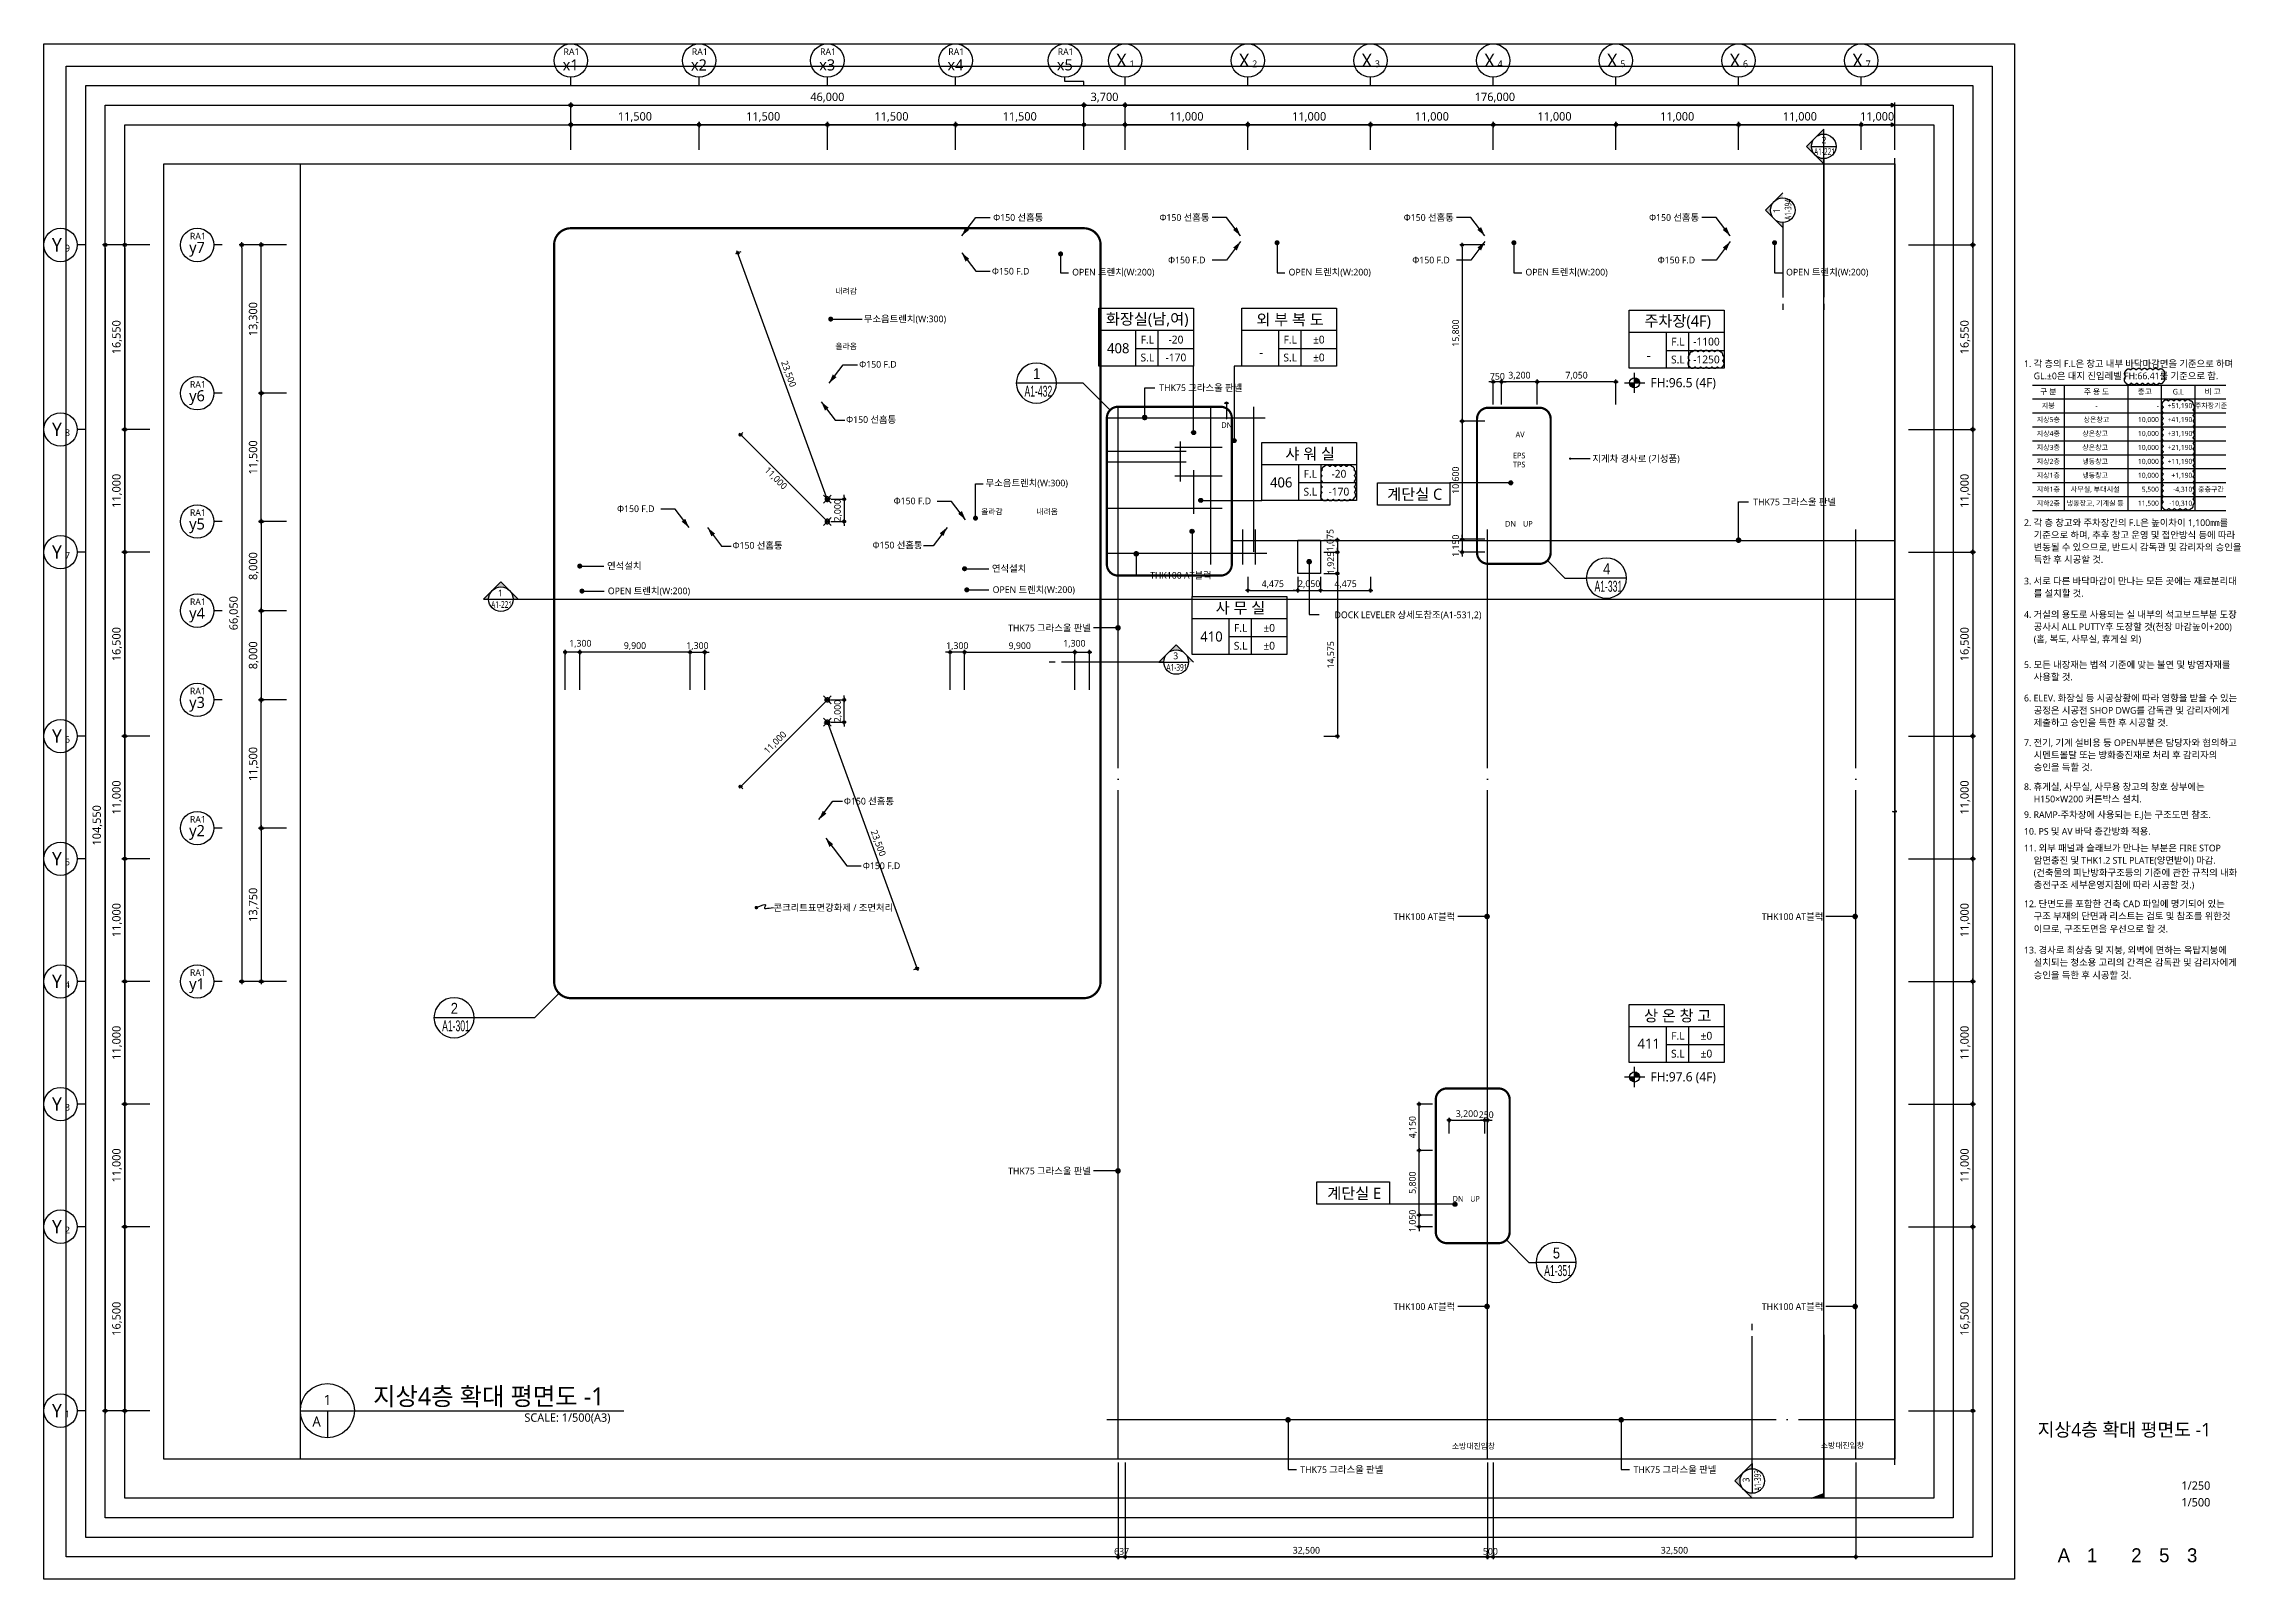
# Model space of a CAD drawing. Header units: millimetres. Extents: x 45782458 to 46215946, y 191740 to 1509539.
# Drawn here: x 45801022 to 45997585, y 479740 to 617440 of the extents above; entities that cross this region are included whole.
import ezdxf
from ezdxf.enums import TextEntityAlignment as Align

# ---------------------------------------------------------------- set-up
doc = ezdxf.new("R2010")
doc.units = ezdxf.units.MM
doc.header["$LTSCALE"] = 1000
doc.header["$MEASUREMENT"] = 0
doc.header["$PDSIZE"] = -10
for name, pattern in [('ACAD_ISO03W100', [30, 12, -18]), ('CEN', [62, 60, -1, 0, -1]), ('HID', [2.5, 1.5, -1]), ('SYM$0$DASHDOT', [1, 0.5, -0.25, 0, -0.25])]:
    doc.linetypes.add(name, pattern=pattern)
doc.layers.get('0').update_dxf_attribs({"linetype": 'CONTINUOUS'})
doc.layers.get('Defpoints').update_dxf_attribs({"color": 171, "linetype": 'CONTINUOUS'})
for name, color, linetype in [('Center(AR)', 30, 'CEN'), ('DIM', 7, 'CONTINUOUS'), ('LED', 7, 'CONTINUOUS'), ('NDIM', 7, 'CONTINUOUS'), ('SYM', 7, 'CONTINUOUS'), ('SYM(AXIS)', 7, 'CONTINUOUS'), ('SYM(STAIR)', 251, 'CONTINUOUS'), ('SYMBOL', 7, 'CONTINUOUS'), ('TEXT', 3, 'CONTINUOUS'), ('TEXT(AXIS)', 2, 'CONTINUOUS'), ('TEXT(MIN)', 7, 'CONTINUOUS'), ('TEXT(노트)', 7, 'CONTINUOUS'), ('TEXT(실명)', 3, 'CONTINUOUS'), ('TEXT-TITLE', 6, 'CONTINUOUS'), ('TEXT-기입', 6, 'CONTINUOUS'), ('TITLE', 7, 'CONTINUOUS'), ('구간정리', 6, 'CONTINUOUS'), ('구간정리-TEXT', 3, 'CONTINUOUS')]:
    doc.layers.add(name, color=color, linetype=linetype)
doc.layers.add('VE변경사항적용-20220616', color=10, linetype='CONTINUOUS', plot=False)
doc.styles.add('CGS', font='cgse', dxfattribs={"bigfont": 'cgs'})
doc.styles.add('SYM$0$ARIAL', font='arial.ttf')
doc.styles.add('SYM$0$돋움', font='', dxfattribs={"width": 0.9})
doc.styles.add('TE', font='malgun_0.ttf')
doc.styles.add('궁서체', font='')
doc.styles.add('나눔바른고딕', font='NanumBarunGothic.ttf')
doc.styles.get('SYM$0$돋움').set_extended_font_data('Dotum')
doc.styles.get('궁서체').set_extended_font_data('GungsuhChe')
doc.dimstyles.new('BA', dxfattribs={"dimscale": 500, "dimtxt": 3, "dimasz": 1, "dimexe": 1, "dimexo": 5, "dimgap": 0.9, "dimtad": 1, "dimdec": 0, "dimdsep": 46, "dimlunit": 6, "dimtxsty": 'TE', "dimblk": 'DDD', "dimcen": 2.5, "dimclrd": 256, "dimclre": 256, "dimclrt": 3, "dimazin": 2, "dimtfac": 1, "dimtdec": 0, "dimtix": 1, "dimtmove": 2, "dimatfit": 3, "dimldrblk": 'DDD', "dimfxl": 1, "dimtolj": 1, "dimtzin": 0, "dimarcsym": 2})
doc.dimstyles.new('CPDIM1', dxfattribs={"dimtxt": 3, "dimasz": 2.5, "dimexe": 1.25, "dimexo": 5, "dimgap": 1.5, "dimtad": 1, "dimdec": 0, "dimzin": 1, "dimdsep": 46, "dimlunit": 6, "dimtxsty": '궁서체', "dimblk1": 'Z_DOT', "dimblk2": 'Z_DOT', "dimsah": 1, "dimcen": 2.5, "dimadec": 0, "dimazin": 0, "dimtfac": 1, "dimtdec": 0, "dimtix": 1, "dimtmove": 2, "dimatfit": 3, "dimldrblk": 'Z_DOT', "dimfxl": 1, "dimtolj": 1, "dimtzin": 1, "dimarcsym": 0})
doc.dimstyles.new('NDIM 1200', dxfattribs={"dimscale": 500, "dimtxt": 3, "dimasz": 1, "dimexe": 2, "dimexo": 2, "dimgap": 1, "dimtad": 1, "dimdec": 0, "dimdsep": 46, "dimtxsty": 'CGS', "dimblk": 'DOT0', "dimcen": 1, "dimdle": 8, "dimclrd": 2, "dimclre": 2, "dimclrt": 2, "dimadec": 0, "dimazin": 0, "dimtfac": 1, "dimtdec": 0, "dimtix": 1, "dimtmove": 2, "dimatfit": 3, "dimldrblk": 'DOT0', "dimfxl": 1, "dimtolj": 1, "dimtzin": 0, "dimlwd": -1, "dimlwe": -1, "dimarcsym": 0})

msp = doc.modelspace()

# ---------------------------------------------------------------- texts
at = {"layer": 'NDIM', "color": 3, "ltscale": 0.4, "char_height": 750, "attachment_point": 5, "style": 'TE'}
for s, insert in [('\\A1;176,000', (45931127.1, 612617.6)), ('\\A1;11,000', (45965397.2, 610867.6))]:
    msp.add_mtext(s, dxfattribs=dict(at, insert=insert))
at = {"layer": 'SYMBOL', "style": '나눔바른고딕'}
for s, p in [('FH:96.5 (4F)', (45945073.2, 586640)), ('FH:97.6 (4F)', (45945073.2, 524382.6))]:
    msp.add_text(s, height=825, dxfattribs=at).set_placement(p)
at = {"layer": 'TEXT', "style": '나눔바른고딕'}
for s, p in [('1', (45826446.6, 495821)), ('A', (45825476.9, 493881.7))]:
    msp.add_text(s, height=900, dxfattribs=at).set_placement(p, align=Align.MIDDLE)
msp.add_text('지상4층 확대 평면도 -1', height=1600, dxfattribs=at).set_placement((45830546.5, 495336.2))
msp.add_text('SCALE: 1/500(A3)', height=750, dxfattribs=at).set_placement((45851825.3, 494608.9), align=Align.TOP_RIGHT)
at = {"layer": 'TEXT(AXIS)', "style": '나눔바른고딕'}
for s, height, p in [('x1', 1000, (45848255.6, 615552.7)), ('x2', 1000, (45859755.6, 615552.7)), ('x3', 1000, (45871255.6, 615552.7)), ('x4', 1000, (45882755.6, 615552.7)), ('x5', 1000, (45892562.3, 615552.7)), ('X', 1200, (45897643.2, 615950.1)), ('1', 600, (45898591.3, 615650.2)), ('X', 1200, (45908643.2, 615950.1)), ('2', 600, (45909591.3, 615650.2)), ('X', 1200, (45919643.2, 615950.1)), ('3', 600, (45920591.3, 615650.2)), ('X', 1200, (45930643.2, 615950.1)), ('4', 600, (45931591.3, 615650.2)), ('X', 1200, (45941643.2, 615950.1)), ('5', 600, (45942591.3, 615650.2)), ('X', 1200, (45952643.2, 615950.1)), ('6', 600, (45953591.3, 615650.2)), ('X', 1200, (45963643.2, 615950.1)), ('7', 600, (45964591.3, 615650.2)), ('Y', 1200, (45802193.2, 599411.3)), ('y7', 1000, (45814755.6, 599013.9)), ('9', 600, (45803141.3, 599111.4)), ('y6', 1000, (45814755.6, 585713.9)), ('Y', 1200, (45802193.2, 582861.3)), ('8', 600, (45803141.3, 582561.4)), ('y5', 1000, (45814755.6, 574213.9)), ('Y', 1200, (45802193.2, 571861.3)), ('7', 600, (45803141.3, 571561.4)), ('y4', 1000, (45814755.6, 566213.9)), ('y3', 1000, (45814755.6, 558213.9)), ('Y', 1200, (45802193.2, 555361.3)), ('6', 600, (45803141.3, 555061.4)), ('y2', 1000, (45814755.6, 546713.9)), ('Y', 1200, (45802193.2, 544361.3)), ('5', 600, (45803141.3, 544061.4)), ('Y', 1200, (45802193.2, 533361.3)), ('4', 600, (45803141.3, 533061.4)), ('y1', 1000, (45814755.6, 532963.9)), ('Y', 1200, (45802193.2, 522361.3)), ('3', 600, (45803141.3, 522061.4)), ('Y', 1200, (45802193.2, 511361.3)), ('2', 600, (45803141.3, 511061.4)), ('Y', 1200, (45802193.2, 494861.3)), ('1', 600, (45803141.3, 494561.4))]:
    msp.add_text(s, height=height, dxfattribs=at).set_placement(p, align=Align.MIDDLE)
for p in [(45848331.7, 616734.7), (45859831.7, 616734.7), (45871331.7, 616734.7), (45882831.7, 616734.7), (45892638.4, 616734.7), (45814831.7, 600195.9), (45814831.7, 586895.9), (45814831.7, 575395.9), (45814831.7, 567395.9), (45814831.7, 559395.9), (45814831.7, 547895.9), (45814831.7, 534145.9)]:
    msp.add_text('RA1', height=600, dxfattribs=at).set_placement(p, align=Align.MIDDLE_CENTER)
at = {"layer": 'TEXT(MIN)', "style": '나눔바른고딕'}
for s, p in [('Φ150 선홈통', (45890634.1, 601866.5)), ('Φ150 선홈통', (45905537.6, 601866.5)), ('Φ150 선홈통', (45927437.6, 601866.5)), ('Φ150 선홈통', (45949437.6, 601866.5)), ('THK75 그라스울 판넬', (45908468.9, 586599.5)), ('Φ150 선홈통', (45877447.6, 583743.5)), ('지게차 경사로 (기성품)', (45947693.1, 580238.8)), ('THK75 그라스울 판넬', (45961718.9, 576352.4)), ('Φ150 선홈통', (45867260.1, 572456.9)), ('Φ150 선홈통', (45879811.5, 572481.9)), ('THK100 AT블럭', (45905729.5, 569770.9)), ('DOCK LEVELER 상세도참조(A1-531,2)', (45929920.3, 566227.9)), ('THK75 그라스울 판넬', (45894912.3, 565048.8, 0.5)), ('Φ150 선홈통', (45877247.6, 549517.5)), ('THK100 AT블럭', (45927574.1, 539163)), ('THK100 AT블럭', (45960574.1, 539163)), ('THK75 그라스울 판넬', (45894912.3, 516348.2, 0.5)), ('THK100 AT블럭', (45927574.1, 504186.4)), ('THK100 AT블럭', (45960574.1, 504186.4)), ('THK75 그라스울 판넬', (45921112.4, 489572.3)), ('THK75 그라스울 판넬', (45950985.2, 489572.3))]:
    msp.add_text(s, height=600, dxfattribs=at).set_placement(p, align=Align.MIDDLE_RIGHT)
for s, height, p in [('Φ150 F.D', 600, (45901818.6, 598048.6)), ('Φ150 F.D', 600, (45923718.6, 598048.6)), ('Φ150 F.D', 600, (45945718.6, 598048.6)), ('Φ150 F.D', 600, (45886026.3, 597048.6)), ('OPEN 트렌치(W:200)', 600, (45893221.8, 596964.1)), ('OPEN 트렌치(W:200)', 600, (45912625.6, 596964.1)), ('OPEN 트렌치(W:200)', 600, (45933863.7, 596964.1)), ('OPEN 트렌치(W:200)', 600, (45957233.7, 596964.1)), ('내려감', 500, (45871989.6, 595265)), ('무소음트렌치(W:300)', 600, (45874538.3, 592771.6)), ('올라옴', 500, (45871989.6, 590315)), ('Φ150 F.D', 600, (45874126.3, 588693.1)), ('무소음트렌치(W:300)', 600, (45885458.7, 578051.2)), ('Φ150 F.D', 600, (45852415.2, 575744)), ('Φ150 F.D', 600, (45877215.2, 576444)), ('올라감', 500, (45885061.1, 575483.5)), ('내려옴', 500, (45890011.1, 575483.5)), ('연석설치', 600, (45851522.7, 570620.2)), ('연석설치', 600, (45886022.7, 570385.8)), ('OPEN 트렌치(W:200)', 600, (45851591, 568376.8)), ('OPEN 트렌치(W:200)', 600, (45886091, 568487.8)), ('Φ150 F.D', 600, (45874453.7, 543723.2)), ('콘크리트표면강화제 / 조면처리', 600, (45866437.7, 539972.7)), ('소방대진입창', 500, (45927273.8, 491674.6, 0)), ('소방대진입창', 500, (45960349.2, 491729, 0))]:
    msp.add_text(s, height=height, dxfattribs=at).set_placement(p, align=Align.MIDDLE_LEFT)
for s, p in [('DN', (45907084.2, 583247.5)), ('AV', (45933380.9, 582403.8)), ('TPS', (45933305.3, 579707.1)), ('EPS', (45933305.3, 580519.3)), ('DN', (45932524.3, 574396.9)), ('UP', (45934074.3, 574396.9)), ('DN', (45927824.3, 513850.7)), ('UP', (45929343.1, 513850.7))]:
    msp.add_text(s, height=500, dxfattribs=at).set_placement(p, align=Align.MIDDLE_CENTER)
at = {"layer": 'TEXT(노트)', "style": '나눔바른고딕', "width": 0.6}
for s, p in [('A1-221', (45959740.3, 607472.5)), ('A1-221', (45841125.8, 566853.1)), ('A1-391', (45901673.9, 561221.7))]:
    msp.add_text(s, height=600, dxfattribs=at).set_placement(p)
at = {"layer": 'TEXT(노트)', "style": '나눔바른고딕'}
for s, p in [('2', (45960406.3, 608503)), ('1', (45841733.5, 567883.5)), ('3', (45902281.6, 562252.1))]:
    msp.add_text(s, height=600, dxfattribs=at).set_placement(p)
for s, p in [('1', (45956678, 602252.6)), ('3', (45953946.3, 488412.4))]:
    msp.add_text(s, height=600, rotation=90, dxfattribs=at).set_placement(p)
at = {"layer": 'TEXT(노트)', "style": '나눔바른고딕', "width": 0.6}
for s, p in [('A1-394', (45957708.4, 601644.8)), ('A1-393', (45954976.7, 487645.8))]:
    msp.add_text(s, height=600, rotation=90, dxfattribs=at).set_placement(p)
at = {"layer": 'TEXT(실명)', "style": '나눔바른고딕'}
for s, p in [('화장실(남,여)', (45899950, 592720.5)), ('외 부 복 도', (45912760, 592720.5)), ('주차장(4F)', (45947513.8, 592540.8)), ('샤 워 실', (45914560, 580685.5)), ('계단실 C', (45923935, 577060.5)), ('사 무 실', (45908310.1, 566865.5)), ('상 온 창 고', (45947513.8, 530283.4)), ('계단실 E', (45918510.1, 514359.3))]:
    msp.add_text(s, height=1000, dxfattribs=at).set_placement(p, align=Align.MIDDLE)
at = {"layer": 'TEXT-TITLE', "style": '나눔바른고딕'}
msp.add_text('지상4층 확대 평면도 -1', height=1200, dxfattribs=at).set_placement((45987564.3, 492548), align=Align.CENTER)
at = {"layer": 'TEXT-기입', "style": '나눔바른고딕'}
for s, height, p in [('408', 900, (45897353.6, 590139.6)), ('-20', 700, (45902528.4, 590914.2)), ('-', 900, (45910163.6, 589771.8)), ('±0', 700, (45915338.4, 590914.2)), ('-1100', 700, (45950092.2, 590734.6)), ('-170', 700, (45902528.4, 589314.2)), ('±0', 700, (45915338.4, 589314.2)), ('-', 900, (45944917.3, 589511.1)), ('-1250', 700, (45950092.2, 589134.6)), ('406', 900, (45911963.6, 578104.6)), ('-20', 700, (45917138.4, 578879.2)), ('-170', 700, (45917138.4, 577279.2)), ('410', 900, (45905713.6, 564284.6)), ('±0', 700, (45910888.5, 565059.3)), ('±0', 700, (45910888.5, 563459.3)), ('±0', 700, (45950092.2, 528477.1)), ('411', 900, (45944917.3, 527775.7)), ('±0', 700, (45950092.2, 526877.1))]:
    msp.add_text(s, height=height, dxfattribs=at).set_placement(p, align=Align.MIDDLE)
for s, p in [('1/250', (45992673.2, 487534.9)), ('1/500', (45992673.2, 486034.9))]:
    msp.add_text(s, height=750, dxfattribs=at).set_placement(p, align=Align.BOTTOM_LEFT)
at = {"layer": 'TEXT-기입', "style": 'CGS'}
for s, p in [('A', (45982141.7, 481884.9)), ('1', (45984673.1, 481884.9)), ('2', (45988641.7, 481884.9)), ('5', (45991141.7, 481884.9)), ('3', (45993641.7, 481884.9))]:
    msp.add_text(s, height=1250, dxfattribs=at).set_placement(p, align=Align.MIDDLE_CENTER)

# ---------------------------------------------------------------- blocks, each defined once
blk = doc.blocks.new('A$C2F20087E')
at = {"layer": 'SYM(AXIS)'}
blk.add_line((600, 0), (600, 300), dxfattribs=at)
blk.add_circle((600, 900), 600, dxfattribs=at)
blk = doc.blocks.new('DDD')
at = {"layer": 'DIM', "color": 0}
for p, q in [((-1, 0), (1, 0)), ((0, -1), (0, 1))]:
    blk.add_line(p, q, dxfattribs=at)
for radius in [0.6, 0.3]:
    blk.add_circle((0, 0), radius, dxfattribs=at)
blk = doc.blocks.new('*D139')
at = {"layer": 'Defpoints', "color": 0, "ltscale": 0.4, "transparency": 16777216}
for p in [(45811772, 511351), (45808272, 494851), (45811772, 494851)]:
    blk.add_point(p, dxfattribs=at)
at = {"layer": 'NDIM', "lineweight": -2, "ltscale": 0.4, "transparency": 16777216}
for p, q in [((45810522, 511351), (45808022, 511351)), ((45808272, 511101), (45808272, 495101)), ((45810522, 494851), (45808022, 494851))]:
    blk.add_line(p, q, dxfattribs=at)
at = {"layer": 'NDIM', "lineweight": -2, "ltscale": 0.4, "transparency": 16777216, "xscale": 250, "yscale": 250, "zscale": 250}
for p, rotation in [((45808272, 511351), 90), ((45808272, 494851), 270)]:
    blk.add_blockref('DDD', p, dxfattribs=dict(at, rotation=rotation))
at = {"layer": 'NDIM', "color": 3, "ltscale": 0.4, "transparency": 16777216, "insert": (45807595, 503101), "char_height": 750, "attachment_point": 5, "rotation": 90, "style": 'TE'}
blk.add_mtext('\\A1;16,500', dxfattribs=at)
blk = doc.blocks.new('*D140')
at = {"layer": 'Defpoints', "color": 0, "ltscale": 0.4, "transparency": 16777216}
for p in [(45811772, 522351), (45808272, 511351), (45811772, 511351)]:
    blk.add_point(p, dxfattribs=at)
at = {"layer": 'NDIM', "lineweight": -2, "ltscale": 0.4, "transparency": 16777216}
for p, q in [((45810522, 522351), (45808022, 522351)), ((45808272, 522101), (45808272, 511601)), ((45810522, 511351), (45808022, 511351))]:
    blk.add_line(p, q, dxfattribs=at)
at = {"layer": 'NDIM', "lineweight": -2, "ltscale": 0.4, "transparency": 16777216, "xscale": 250, "yscale": 250, "zscale": 250}
for p, rotation in [((45808272, 522351), 90), ((45808272, 511351), 270)]:
    blk.add_blockref('DDD', p, dxfattribs=dict(at, rotation=rotation))
at = {"layer": 'NDIM', "color": 3, "ltscale": 0.4, "transparency": 16777216, "insert": (45807595, 516851), "char_height": 750, "attachment_point": 5, "rotation": 90, "style": 'TE'}
blk.add_mtext('\\A1;11,000', dxfattribs=at)
blk = doc.blocks.new('*D141')
at = {"layer": 'Defpoints', "color": 0, "ltscale": 0.4, "transparency": 16777216}
for p in [(45811772, 533351), (45808272, 522351), (45811772, 522351)]:
    blk.add_point(p, dxfattribs=at)
at = {"layer": 'NDIM', "lineweight": -2, "ltscale": 0.4, "transparency": 16777216}
for p, q in [((45810522, 533351), (45808022, 533351)), ((45808272, 533101), (45808272, 522601)), ((45810522, 522351), (45808022, 522351))]:
    blk.add_line(p, q, dxfattribs=at)
at = {"layer": 'NDIM', "lineweight": -2, "ltscale": 0.4, "transparency": 16777216, "xscale": 250, "yscale": 250, "zscale": 250}
for p, rotation in [((45808272, 533351), 90), ((45808272, 522351), 270)]:
    blk.add_blockref('DDD', p, dxfattribs=dict(at, rotation=rotation))
at = {"layer": 'NDIM', "color": 3, "ltscale": 0.4, "transparency": 16777216, "insert": (45807595, 527851), "char_height": 750, "attachment_point": 5, "rotation": 90, "style": 'TE'}
blk.add_mtext('\\A1;11,000', dxfattribs=at)
blk = doc.blocks.new('*D142')
at = {"layer": 'Defpoints', "color": 0, "ltscale": 0.4, "transparency": 16777216}
for p in [(45811772, 544351), (45808272, 533351), (45811772, 533351)]:
    blk.add_point(p, dxfattribs=at)
at = {"layer": 'NDIM', "lineweight": -2, "ltscale": 0.4, "transparency": 16777216}
for p, q in [((45810522, 544351), (45808022, 544351)), ((45808272, 544101), (45808272, 533601)), ((45810522, 533351), (45808022, 533351))]:
    blk.add_line(p, q, dxfattribs=at)
at = {"layer": 'NDIM', "lineweight": -2, "ltscale": 0.4, "transparency": 16777216, "xscale": 250, "yscale": 250, "zscale": 250}
for p, rotation in [((45808272, 544351), 90), ((45808272, 533351), 270)]:
    blk.add_blockref('DDD', p, dxfattribs=dict(at, rotation=rotation))
at = {"layer": 'NDIM', "color": 3, "ltscale": 0.4, "transparency": 16777216, "insert": (45807595, 538851), "char_height": 750, "attachment_point": 5, "rotation": 90, "style": 'TE'}
blk.add_mtext('\\A1;11,000', dxfattribs=at)
blk = doc.blocks.new('*D143')
at = {"layer": 'Defpoints', "color": 0, "ltscale": 0.4, "transparency": 16777216}
for p in [(45811772, 555351), (45808272, 544351), (45811772, 544351)]:
    blk.add_point(p, dxfattribs=at)
at = {"layer": 'NDIM', "lineweight": -2, "ltscale": 0.4, "transparency": 16777216}
for p, q in [((45810522, 555351), (45808022, 555351)), ((45808272, 555101), (45808272, 544601)), ((45810522, 544351), (45808022, 544351))]:
    blk.add_line(p, q, dxfattribs=at)
at = {"layer": 'NDIM', "lineweight": -2, "ltscale": 0.4, "transparency": 16777216, "xscale": 250, "yscale": 250, "zscale": 250}
for p, rotation in [((45808272, 555351), 90), ((45808272, 544351), 270)]:
    blk.add_blockref('DDD', p, dxfattribs=dict(at, rotation=rotation))
at = {"layer": 'NDIM', "color": 3, "ltscale": 0.4, "transparency": 16777216, "insert": (45807595, 549851), "char_height": 750, "attachment_point": 5, "rotation": 90, "style": 'TE'}
blk.add_mtext('\\A1;11,000', dxfattribs=at)
blk = doc.blocks.new('*D144')
at = {"layer": 'Defpoints', "color": 0, "ltscale": 0.4, "transparency": 16777216}
for p in [(45811772, 571851), (45808272, 555351), (45811772, 555351)]:
    blk.add_point(p, dxfattribs=at)
at = {"layer": 'NDIM', "lineweight": -2, "ltscale": 0.4, "transparency": 16777216}
for p, q in [((45810522, 571851), (45808022, 571851)), ((45808272, 571601), (45808272, 555601)), ((45810522, 555351), (45808022, 555351))]:
    blk.add_line(p, q, dxfattribs=at)
at = {"layer": 'NDIM', "lineweight": -2, "ltscale": 0.4, "transparency": 16777216, "xscale": 250, "yscale": 250, "zscale": 250}
for p, rotation in [((45808272, 571851), 90), ((45808272, 555351), 270)]:
    blk.add_blockref('DDD', p, dxfattribs=dict(at, rotation=rotation))
at = {"layer": 'NDIM', "color": 3, "ltscale": 0.4, "transparency": 16777216, "insert": (45807595, 563601), "char_height": 750, "attachment_point": 5, "rotation": 90, "style": 'TE'}
blk.add_mtext('\\A1;16,500', dxfattribs=at)
blk = doc.blocks.new('*D145')
at = {"layer": 'Defpoints', "color": 0, "ltscale": 0.4, "transparency": 16777216}
for p in [(45811772, 582851), (45808272, 571851), (45811772, 571851)]:
    blk.add_point(p, dxfattribs=at)
at = {"layer": 'NDIM', "lineweight": -2, "ltscale": 0.4, "transparency": 16777216}
for p, q in [((45810522, 582851), (45808022, 582851)), ((45808272, 582601), (45808272, 572101)), ((45810522, 571851), (45808022, 571851))]:
    blk.add_line(p, q, dxfattribs=at)
at = {"layer": 'NDIM', "lineweight": -2, "ltscale": 0.4, "transparency": 16777216, "xscale": 250, "yscale": 250, "zscale": 250}
for p, rotation in [((45808272, 582851), 90), ((45808272, 571851), 270)]:
    blk.add_blockref('DDD', p, dxfattribs=dict(at, rotation=rotation))
at = {"layer": 'NDIM', "color": 3, "ltscale": 0.4, "transparency": 16777216, "insert": (45807595, 577351), "char_height": 750, "attachment_point": 5, "rotation": 90, "style": 'TE'}
blk.add_mtext('\\A1;11,000', dxfattribs=at)
blk = doc.blocks.new('*D146')
at = {"layer": 'Defpoints', "color": 0, "ltscale": 0.4, "transparency": 16777216}
for p in [(45811772, 599401), (45808272, 582851), (45811772, 582851)]:
    blk.add_point(p, dxfattribs=at)
at = {"layer": 'NDIM', "lineweight": -2, "ltscale": 0.4, "transparency": 16777216}
for p, q in [((45810522, 599401), (45808022, 599401)), ((45808272, 599151), (45808272, 583101)), ((45810522, 582851), (45808022, 582851))]:
    blk.add_line(p, q, dxfattribs=at)
at = {"layer": 'NDIM', "lineweight": -2, "ltscale": 0.4, "transparency": 16777216, "xscale": 250, "yscale": 250, "zscale": 250}
for p, rotation in [((45808272, 599401), 90), ((45808272, 582851), 270)]:
    blk.add_blockref('DDD', p, dxfattribs=dict(at, rotation=rotation))
at = {"layer": 'NDIM', "color": 3, "ltscale": 0.4, "transparency": 16777216, "insert": (45807595, 591126), "char_height": 750, "attachment_point": 5, "rotation": 90, "style": 'TE'}
blk.add_mtext('\\A1;16,550', dxfattribs=at)
blk = doc.blocks.new('*D147')
at = {"layer": 'Defpoints', "color": 0, "ltscale": 0.4, "transparency": 16777216}
for p in [(45811772, 599401), (45806522, 494851), (45811772, 494851)]:
    blk.add_point(p, dxfattribs=at)
at = {"layer": 'NDIM', "lineweight": -2, "ltscale": 0.4, "transparency": 16777216}
for p, q in [((45810522, 599401), (45806272, 599401)), ((45806522, 599151), (45806522, 495101)), ((45810522, 494851), (45806272, 494851))]:
    blk.add_line(p, q, dxfattribs=at)
at = {"layer": 'NDIM', "lineweight": -2, "ltscale": 0.4, "transparency": 16777216, "xscale": 250, "yscale": 250, "zscale": 250}
for p, rotation in [((45806522, 599401), 90), ((45806522, 494851), 270)]:
    blk.add_blockref('DDD', p, dxfattribs=dict(at, rotation=rotation))
at = {"layer": 'NDIM', "color": 3, "ltscale": 0.4, "transparency": 16777216, "insert": (45805828, 547351), "char_height": 750, "attachment_point": 5, "rotation": 90, "style": 'TE'}
blk.add_mtext('\\A1;104,550', dxfattribs=at)
blk = doc.blocks.new('*D148')
at = {"layer": 'Defpoints', "color": 0, "ltscale": 0.4, "transparency": 16777216}
for p in [(45824022, 574601), (45820522, 566601), (45824022, 566601)]:
    blk.add_point(p, dxfattribs=at)
at = {"layer": 'NDIM', "lineweight": -2, "ltscale": 0.4, "transparency": 16777216}
for p, q in [((45822772, 574601), (45820272, 574601)), ((45820522, 574351), (45820522, 566851)), ((45822772, 566601), (45820272, 566601))]:
    blk.add_line(p, q, dxfattribs=at)
at = {"layer": 'NDIM', "lineweight": -2, "ltscale": 0.4, "transparency": 16777216, "xscale": 250, "yscale": 250, "zscale": 250}
for p, rotation in [((45820522, 574601), 90), ((45820522, 566601), 270)]:
    blk.add_blockref('DDD', p, dxfattribs=dict(at, rotation=rotation))
at = {"layer": 'NDIM', "color": 3, "ltscale": 0.4, "transparency": 16777216, "insert": (45819847, 570601), "char_height": 750, "attachment_point": 5, "rotation": 90, "style": 'TE'}
blk.add_mtext('\\A1;8,000', dxfattribs=at)
blk = doc.blocks.new('*D149')
at = {"layer": 'Defpoints', "color": 0, "ltscale": 0.4, "transparency": 16777216}
for p in [(45824022, 566601), (45820522, 558601), (45824022, 558601)]:
    blk.add_point(p, dxfattribs=at)
at = {"layer": 'NDIM', "lineweight": -2, "ltscale": 0.4, "transparency": 16777216}
for p, q in [((45822772, 566601), (45820272, 566601)), ((45820522, 566351), (45820522, 558851)), ((45822772, 558601), (45820272, 558601))]:
    blk.add_line(p, q, dxfattribs=at)
at = {"layer": 'NDIM', "lineweight": -2, "ltscale": 0.4, "transparency": 16777216, "xscale": 250, "yscale": 250, "zscale": 250}
for p, rotation in [((45820522, 566601), 90), ((45820522, 558601), 270)]:
    blk.add_blockref('DDD', p, dxfattribs=dict(at, rotation=rotation))
at = {"layer": 'NDIM', "color": 3, "ltscale": 0.4, "transparency": 16777216, "insert": (45819847, 562601), "char_height": 750, "attachment_point": 5, "rotation": 90, "style": 'TE'}
blk.add_mtext('\\A1;8,000', dxfattribs=at)
blk = doc.blocks.new('*D150')
at = {"layer": 'Defpoints', "color": 0, "ltscale": 0.4, "transparency": 16777216}
for p in [(45820522, 586101), (45824022, 586101), (45824022, 574601)]:
    blk.add_point(p, dxfattribs=at)
at = {"layer": 'NDIM', "lineweight": -2, "ltscale": 0.4, "transparency": 16777216}
for p, q in [((45822772, 586101), (45820272, 586101)), ((45820522, 574851), (45820522, 585851)), ((45822772, 574601), (45820272, 574601))]:
    blk.add_line(p, q, dxfattribs=at)
at = {"layer": 'NDIM', "lineweight": -2, "ltscale": 0.4, "transparency": 16777216, "xscale": 250, "yscale": 250, "zscale": 250}
for p, rotation in [((45820522, 586101), 90), ((45820522, 574601), 270)]:
    blk.add_blockref('DDD', p, dxfattribs=dict(at, rotation=rotation))
at = {"layer": 'NDIM', "color": 3, "ltscale": 0.4, "transparency": 16777216, "insert": (45819845, 580351), "char_height": 750, "attachment_point": 5, "rotation": 90, "style": 'TE'}
blk.add_mtext('\\A1;11,500', dxfattribs=at)
blk = doc.blocks.new('*D151')
at = {"layer": 'Defpoints', "color": 0, "ltscale": 0.4, "transparency": 16777216}
for p in [(45820522, 599401), (45824022, 599401), (45824022, 586101)]:
    blk.add_point(p, dxfattribs=at)
at = {"layer": 'NDIM', "lineweight": -2, "ltscale": 0.4, "transparency": 16777216}
for p, q in [((45822772, 599401), (45820272, 599401)), ((45820522, 586351), (45820522, 599151)), ((45822772, 586101), (45820272, 586101))]:
    blk.add_line(p, q, dxfattribs=at)
at = {"layer": 'NDIM', "lineweight": -2, "ltscale": 0.4, "transparency": 16777216, "xscale": 250, "yscale": 250, "zscale": 250}
for p, rotation in [((45820522, 599401), 90), ((45820522, 586101), 270)]:
    blk.add_blockref('DDD', p, dxfattribs=dict(at, rotation=rotation))
at = {"layer": 'NDIM', "color": 3, "ltscale": 0.4, "transparency": 16777216, "insert": (45819845, 592751), "char_height": 750, "attachment_point": 5, "rotation": 90, "style": 'TE'}
blk.add_mtext('\\A1;13,300', dxfattribs=at)
blk = doc.blocks.new('*D152')
at = {"layer": 'Defpoints', "color": 0, "ltscale": 0.4, "transparency": 16777216}
for p in [(45820522, 558601), (45824022, 558601), (45824022, 547101)]:
    blk.add_point(p, dxfattribs=at)
at = {"layer": 'NDIM', "lineweight": -2, "ltscale": 0.4, "transparency": 16777216}
for p, q in [((45822772, 558601), (45820272, 558601)), ((45820522, 547351), (45820522, 558351)), ((45822772, 547101), (45820272, 547101))]:
    blk.add_line(p, q, dxfattribs=at)
at = {"layer": 'NDIM', "lineweight": -2, "ltscale": 0.4, "transparency": 16777216, "xscale": 250, "yscale": 250, "zscale": 250}
for p, rotation in [((45820522, 558601), 90), ((45820522, 547101), 270)]:
    blk.add_blockref('DDD', p, dxfattribs=dict(at, rotation=rotation))
at = {"layer": 'NDIM', "color": 3, "ltscale": 0.4, "transparency": 16777216, "insert": (45819845, 552851), "char_height": 750, "attachment_point": 5, "rotation": 90, "style": 'TE'}
blk.add_mtext('\\A1;11,500', dxfattribs=at)
blk = doc.blocks.new('*D153')
at = {"layer": 'Defpoints', "color": 0, "ltscale": 0.4, "transparency": 16777216}
for p in [(45824022, 547101), (45820522, 533351), (45824022, 533351)]:
    blk.add_point(p, dxfattribs=at)
at = {"layer": 'NDIM', "lineweight": -2, "ltscale": 0.4, "transparency": 16777216}
for p, q in [((45822772, 547101), (45820272, 547101)), ((45820522, 546851), (45820522, 533601)), ((45822772, 533351), (45820272, 533351))]:
    blk.add_line(p, q, dxfattribs=at)
at = {"layer": 'NDIM', "lineweight": -2, "ltscale": 0.4, "transparency": 16777216, "xscale": 250, "yscale": 250, "zscale": 250}
for p, rotation in [((45820522, 547101), 90), ((45820522, 533351), 270)]:
    blk.add_blockref('DDD', p, dxfattribs=dict(at, rotation=rotation))
at = {"layer": 'NDIM', "color": 3, "ltscale": 0.4, "transparency": 16777216, "insert": (45819845, 540226), "char_height": 750, "attachment_point": 5, "rotation": 90, "style": 'TE'}
blk.add_mtext('\\A1;13,750', dxfattribs=at)
blk = doc.blocks.new('*D154')
at = {"layer": 'Defpoints', "color": 0, "ltscale": 0.4, "transparency": 16777216}
for p in [(45824022, 599401), (45818772, 533351), (45824022, 533351)]:
    blk.add_point(p, dxfattribs=at)
at = {"layer": 'NDIM', "lineweight": -2, "ltscale": 0.4, "transparency": 16777216}
for p, q in [((45822772, 599401), (45818522, 599401)), ((45818772, 599151), (45818772, 533601)), ((45822772, 533351), (45818522, 533351))]:
    blk.add_line(p, q, dxfattribs=at)
at = {"layer": 'NDIM', "lineweight": -2, "ltscale": 0.4, "transparency": 16777216, "xscale": 250, "yscale": 250, "zscale": 250}
for p, rotation in [((45818772, 599401), 90), ((45818772, 533351), 270)]:
    blk.add_blockref('DDD', p, dxfattribs=dict(at, rotation=rotation))
at = {"layer": 'NDIM', "color": 3, "ltscale": 0.4, "transparency": 16777216, "insert": (45818097, 566376), "char_height": 750, "attachment_point": 5, "rotation": 90, "style": 'TE'}
blk.add_mtext('\\A1;66,050', dxfattribs=at)
blk = doc.blocks.new('*D247')
at = {"layer": 'Defpoints', "color": 0, "ltscale": 0.4, "transparency": 16777216}
for p in [(45882772, 610190), (45882772, 606690), (45894272, 606690)]:
    blk.add_point(p, dxfattribs=at)
at = {"layer": 'NDIM', "lineweight": -2, "ltscale": 0.4, "transparency": 16777216}
for p, q in [((45882772, 607940), (45882772, 610440)), ((45894022, 610190), (45883022, 610190)), ((45894272, 607940), (45894272, 610440))]:
    blk.add_line(p, q, dxfattribs=at)
at = {"layer": 'NDIM', "lineweight": -2, "ltscale": 0.4, "transparency": 16777216, "xscale": 250, "yscale": 250, "zscale": 250, "rotation": 180}
blk.add_blockref('DDD', (45882772, 610190), dxfattribs=at)
at = {"layer": 'NDIM', "lineweight": -2, "ltscale": 0.4, "transparency": 16777216, "xscale": 250, "yscale": 250, "zscale": 250}
blk.add_blockref('DDD', (45894272, 610190), dxfattribs=at)
at = {"layer": 'NDIM', "color": 3, "ltscale": 0.4, "transparency": 16777216, "insert": (45888522, 610868), "char_height": 750, "attachment_point": 5, "style": 'TE'}
blk.add_mtext('\\A1;11,500', dxfattribs=at)
blk = doc.blocks.new('*D248')
at = {"layer": 'Defpoints', "color": 0, "ltscale": 0.4, "transparency": 16777216}
for p in [(45871272, 610190), (45871272, 606690), (45882772, 606690)]:
    blk.add_point(p, dxfattribs=at)
at = {"layer": 'NDIM', "lineweight": -2, "ltscale": 0.4, "transparency": 16777216}
for p, q in [((45871272, 607940), (45871272, 610440)), ((45882522, 610190), (45871522, 610190)), ((45882772, 607940), (45882772, 610440))]:
    blk.add_line(p, q, dxfattribs=at)
at = {"layer": 'NDIM', "lineweight": -2, "ltscale": 0.4, "transparency": 16777216, "xscale": 250, "yscale": 250, "zscale": 250, "rotation": 180}
blk.add_blockref('DDD', (45871272, 610190), dxfattribs=at)
at = {"layer": 'NDIM', "lineweight": -2, "ltscale": 0.4, "transparency": 16777216, "xscale": 250, "yscale": 250, "zscale": 250}
blk.add_blockref('DDD', (45882772, 610190), dxfattribs=at)
at = {"layer": 'NDIM', "color": 3, "ltscale": 0.4, "transparency": 16777216, "insert": (45877022, 610868), "char_height": 750, "attachment_point": 5, "style": 'TE'}
blk.add_mtext('\\A1;11,500', dxfattribs=at)
blk = doc.blocks.new('*D249')
at = {"layer": 'Defpoints', "color": 0, "ltscale": 0.4, "transparency": 16777216}
for p in [(45859772, 610190), (45859772, 606690), (45871272, 606690)]:
    blk.add_point(p, dxfattribs=at)
at = {"layer": 'NDIM', "lineweight": -2, "ltscale": 0.4, "transparency": 16777216}
for p, q in [((45859772, 607940), (45859772, 610440)), ((45871022, 610190), (45860022, 610190)), ((45871272, 607940), (45871272, 610440))]:
    blk.add_line(p, q, dxfattribs=at)
at = {"layer": 'NDIM', "lineweight": -2, "ltscale": 0.4, "transparency": 16777216, "xscale": 250, "yscale": 250, "zscale": 250, "rotation": 180}
blk.add_blockref('DDD', (45859772, 610190), dxfattribs=at)
at = {"layer": 'NDIM', "lineweight": -2, "ltscale": 0.4, "transparency": 16777216, "xscale": 250, "yscale": 250, "zscale": 250}
blk.add_blockref('DDD', (45871272, 610190), dxfattribs=at)
at = {"layer": 'NDIM', "color": 3, "ltscale": 0.4, "transparency": 16777216, "insert": (45865522, 610868), "char_height": 750, "attachment_point": 5, "style": 'TE'}
blk.add_mtext('\\A1;11,500', dxfattribs=at)
blk = doc.blocks.new('*D250')
at = {"layer": 'Defpoints', "color": 0, "ltscale": 0.4, "transparency": 16777216}
for p in [(45848272, 610190), (45848272, 606690), (45859772, 606690)]:
    blk.add_point(p, dxfattribs=at)
at = {"layer": 'NDIM', "lineweight": -2, "ltscale": 0.4, "transparency": 16777216}
for p, q in [((45848272, 607940), (45848272, 610440)), ((45859522, 610190), (45848522, 610190)), ((45859772, 607940), (45859772, 610440))]:
    blk.add_line(p, q, dxfattribs=at)
at = {"layer": 'NDIM', "lineweight": -2, "ltscale": 0.4, "transparency": 16777216, "xscale": 250, "yscale": 250, "zscale": 250, "rotation": 180}
blk.add_blockref('DDD', (45848272, 610190), dxfattribs=at)
at = {"layer": 'NDIM', "lineweight": -2, "ltscale": 0.4, "transparency": 16777216, "xscale": 250, "yscale": 250, "zscale": 250}
blk.add_blockref('DDD', (45859772, 610190), dxfattribs=at)
at = {"layer": 'NDIM', "color": 3, "ltscale": 0.4, "transparency": 16777216, "insert": (45854022, 610868), "char_height": 750, "attachment_point": 5, "style": 'TE'}
blk.add_mtext('\\A1;11,500', dxfattribs=at)
blk = doc.blocks.new('*D251')
at = {"layer": 'Defpoints', "color": 0, "ltscale": 0.4, "transparency": 16777216}
for p in [(45894272, 611940), (45848272, 606690), (45894272, 606690)]:
    blk.add_point(p, dxfattribs=at)
at = {"layer": 'NDIM', "lineweight": -2, "ltscale": 0.4, "transparency": 16777216}
for p, q in [((45848272, 607940), (45848272, 612190)), ((45848522, 611940), (45894022, 611940)), ((45894272, 607940), (45894272, 612190))]:
    blk.add_line(p, q, dxfattribs=at)
at = {"layer": 'NDIM', "lineweight": -2, "ltscale": 0.4, "transparency": 16777216, "xscale": 250, "yscale": 250, "zscale": 250, "rotation": 180}
blk.add_blockref('DDD', (45848272, 611940), dxfattribs=at)
at = {"layer": 'NDIM', "lineweight": -2, "ltscale": 0.4, "transparency": 16777216, "xscale": 250, "yscale": 250, "zscale": 250}
blk.add_blockref('DDD', (45894272, 611940), dxfattribs=at)
at = {"layer": 'NDIM', "color": 3, "ltscale": 0.4, "transparency": 16777216, "insert": (45871272, 612616), "char_height": 750, "attachment_point": 5, "style": 'TE'}
blk.add_mtext('\\A1;46,000', dxfattribs=at)
blk = doc.blocks.new('*D252')
at = {"layer": 'Defpoints', "color": 0, "ltscale": 0.4, "transparency": 16777216}
for p in [(45897972, 611940), (45894272, 606690), (45897972, 606690)]:
    blk.add_point(p, dxfattribs=at)
at = {"layer": 'NDIM', "lineweight": -2, "ltscale": 0.4, "transparency": 16777216}
for p, q in [((45894272, 607940), (45894272, 612190)), ((45894522, 611940), (45897722, 611940)), ((45897972, 607940), (45897972, 612190))]:
    blk.add_line(p, q, dxfattribs=at)
at = {"layer": 'NDIM', "lineweight": -2, "ltscale": 0.4, "transparency": 16777216, "xscale": 250, "yscale": 250, "zscale": 250, "rotation": 180}
blk.add_blockref('DDD', (45894272, 611940), dxfattribs=at)
at = {"layer": 'NDIM', "lineweight": -2, "ltscale": 0.4, "transparency": 16777216, "xscale": 250, "yscale": 250, "zscale": 250}
blk.add_blockref('DDD', (45897972, 611940), dxfattribs=at)
at = {"layer": 'NDIM', "color": 3, "ltscale": 0.4, "transparency": 16777216, "insert": (45896122, 612616), "char_height": 750, "attachment_point": 5, "style": 'TE'}
blk.add_mtext('\\A1;3,700', dxfattribs=at)
blk = doc.blocks.new('*D253')
at = {"layer": 'Defpoints', "color": 0, "ltscale": 0.4, "transparency": 16777216}
for p in [(45897972, 610190), (45897972, 606690), (45908972, 606690)]:
    blk.add_point(p, dxfattribs=at)
at = {"layer": 'NDIM', "lineweight": -2, "ltscale": 0.4, "transparency": 16777216}
for p, q in [((45897972, 607940), (45897972, 610440)), ((45908722, 610190), (45898222, 610190)), ((45908972, 607940), (45908972, 610440))]:
    blk.add_line(p, q, dxfattribs=at)
at = {"layer": 'NDIM', "lineweight": -2, "ltscale": 0.4, "transparency": 16777216, "xscale": 250, "yscale": 250, "zscale": 250, "rotation": 180}
blk.add_blockref('DDD', (45897972, 610190), dxfattribs=at)
at = {"layer": 'NDIM', "lineweight": -2, "ltscale": 0.4, "transparency": 16777216, "xscale": 250, "yscale": 250, "zscale": 250}
blk.add_blockref('DDD', (45908972, 610190), dxfattribs=at)
at = {"layer": 'NDIM', "color": 3, "ltscale": 0.4, "transparency": 16777216, "insert": (45903472, 610868), "char_height": 750, "attachment_point": 5, "style": 'TE'}
blk.add_mtext('\\A1;11,000', dxfattribs=at)
blk = doc.blocks.new('*D254')
at = {"layer": 'Defpoints', "color": 0, "ltscale": 0.4, "transparency": 16777216}
for p in [(45908972, 610190), (45908972, 606690), (45919972, 606690)]:
    blk.add_point(p, dxfattribs=at)
at = {"layer": 'NDIM', "lineweight": -2, "ltscale": 0.4, "transparency": 16777216}
for p, q in [((45908972, 607940), (45908972, 610440)), ((45919722, 610190), (45909222, 610190)), ((45919972, 607940), (45919972, 610440))]:
    blk.add_line(p, q, dxfattribs=at)
at = {"layer": 'NDIM', "lineweight": -2, "ltscale": 0.4, "transparency": 16777216, "xscale": 250, "yscale": 250, "zscale": 250, "rotation": 180}
blk.add_blockref('DDD', (45908972, 610190), dxfattribs=at)
at = {"layer": 'NDIM', "lineweight": -2, "ltscale": 0.4, "transparency": 16777216, "xscale": 250, "yscale": 250, "zscale": 250}
blk.add_blockref('DDD', (45919972, 610190), dxfattribs=at)
at = {"layer": 'NDIM', "color": 3, "ltscale": 0.4, "transparency": 16777216, "insert": (45914472, 610868), "char_height": 750, "attachment_point": 5, "style": 'TE'}
blk.add_mtext('\\A1;11,000', dxfattribs=at)
blk = doc.blocks.new('*D255')
at = {"layer": 'Defpoints', "color": 0, "ltscale": 0.4, "transparency": 16777216}
for p in [(45919972, 610190), (45919972, 606690), (45930972, 606690)]:
    blk.add_point(p, dxfattribs=at)
at = {"layer": 'NDIM', "lineweight": -2, "ltscale": 0.4, "transparency": 16777216}
for p, q in [((45919972, 607940), (45919972, 610440)), ((45930722, 610190), (45920222, 610190)), ((45930972, 607940), (45930972, 610440))]:
    blk.add_line(p, q, dxfattribs=at)
at = {"layer": 'NDIM', "lineweight": -2, "ltscale": 0.4, "transparency": 16777216, "xscale": 250, "yscale": 250, "zscale": 250, "rotation": 180}
blk.add_blockref('DDD', (45919972, 610190), dxfattribs=at)
at = {"layer": 'NDIM', "lineweight": -2, "ltscale": 0.4, "transparency": 16777216, "xscale": 250, "yscale": 250, "zscale": 250}
blk.add_blockref('DDD', (45930972, 610190), dxfattribs=at)
at = {"layer": 'NDIM', "color": 3, "ltscale": 0.4, "transparency": 16777216, "insert": (45925472, 610868), "char_height": 750, "attachment_point": 5, "style": 'TE'}
blk.add_mtext('\\A1;11,000', dxfattribs=at)
blk = doc.blocks.new('*D256')
at = {"layer": 'Defpoints', "color": 0, "ltscale": 0.4, "transparency": 16777216}
for p in [(45930972, 610190), (45930972, 606690), (45941972, 606690)]:
    blk.add_point(p, dxfattribs=at)
at = {"layer": 'NDIM', "lineweight": -2, "ltscale": 0.4, "transparency": 16777216}
for p, q in [((45930972, 607940), (45930972, 610440)), ((45941722, 610190), (45931222, 610190)), ((45941972, 607940), (45941972, 610440))]:
    blk.add_line(p, q, dxfattribs=at)
at = {"layer": 'NDIM', "lineweight": -2, "ltscale": 0.4, "transparency": 16777216, "xscale": 250, "yscale": 250, "zscale": 250, "rotation": 180}
blk.add_blockref('DDD', (45930972, 610190), dxfattribs=at)
at = {"layer": 'NDIM', "lineweight": -2, "ltscale": 0.4, "transparency": 16777216, "xscale": 250, "yscale": 250, "zscale": 250}
blk.add_blockref('DDD', (45941972, 610190), dxfattribs=at)
at = {"layer": 'NDIM', "color": 3, "ltscale": 0.4, "transparency": 16777216, "insert": (45936472, 610868), "char_height": 750, "attachment_point": 5, "style": 'TE'}
blk.add_mtext('\\A1;11,000', dxfattribs=at)
blk = doc.blocks.new('*D257')
at = {"layer": 'Defpoints', "color": 0, "ltscale": 0.4, "transparency": 16777216}
for p in [(45941972, 610190), (45941972, 606690), (45952972, 606690)]:
    blk.add_point(p, dxfattribs=at)
at = {"layer": 'NDIM', "lineweight": -2, "ltscale": 0.4, "transparency": 16777216}
for p, q in [((45941972, 607940), (45941972, 610440)), ((45952722, 610190), (45942222, 610190)), ((45952972, 607940), (45952972, 610440))]:
    blk.add_line(p, q, dxfattribs=at)
at = {"layer": 'NDIM', "lineweight": -2, "ltscale": 0.4, "transparency": 16777216, "xscale": 250, "yscale": 250, "zscale": 250, "rotation": 180}
blk.add_blockref('DDD', (45941972, 610190), dxfattribs=at)
at = {"layer": 'NDIM', "lineweight": -2, "ltscale": 0.4, "transparency": 16777216, "xscale": 250, "yscale": 250, "zscale": 250}
blk.add_blockref('DDD', (45952972, 610190), dxfattribs=at)
at = {"layer": 'NDIM', "color": 3, "ltscale": 0.4, "transparency": 16777216, "insert": (45947472, 610868), "char_height": 750, "attachment_point": 5, "style": 'TE'}
blk.add_mtext('\\A1;11,000', dxfattribs=at)
blk = doc.blocks.new('*D258')
at = {"layer": 'Defpoints', "color": 0, "ltscale": 0.4, "transparency": 16777216}
for p in [(45952972, 610190), (45952972, 606690), (45963972, 606690)]:
    blk.add_point(p, dxfattribs=at)
at = {"layer": 'NDIM', "lineweight": -2, "ltscale": 0.4, "transparency": 16777216}
for p, q in [((45952972, 607940), (45952972, 610440)), ((45963722, 610190), (45953222, 610190)), ((45963972, 607940), (45963972, 610440))]:
    blk.add_line(p, q, dxfattribs=at)
at = {"layer": 'NDIM', "lineweight": -2, "ltscale": 0.4, "transparency": 16777216, "xscale": 250, "yscale": 250, "zscale": 250, "rotation": 180}
blk.add_blockref('DDD', (45952972, 610190), dxfattribs=at)
at = {"layer": 'NDIM', "lineweight": -2, "ltscale": 0.4, "transparency": 16777216, "xscale": 250, "yscale": 250, "zscale": 250}
blk.add_blockref('DDD', (45963972, 610190), dxfattribs=at)
at = {"layer": 'NDIM', "color": 3, "ltscale": 0.4, "transparency": 16777216, "insert": (45958472, 610868), "char_height": 750, "attachment_point": 5, "style": 'TE'}
blk.add_mtext('\\A1;11,000', dxfattribs=at)
blk = doc.blocks.new('*D589')
at = {"layer": 'Defpoints', "color": 0, "ltscale": 0.4, "transparency": 16777216}
for p in [(45966972, 511351), (45966972, 494851), (45973972, 494851)]:
    blk.add_point(p, dxfattribs=at)
at = {"layer": 'NDIM', "lineweight": -2, "ltscale": 0.4, "transparency": 16777216}
for p, q in [((45968222, 511351), (45974222, 511351)), ((45973972, 511101), (45973972, 495101)), ((45968222, 494851), (45974222, 494851))]:
    blk.add_line(p, q, dxfattribs=at)
at = {"layer": 'NDIM', "lineweight": -2, "ltscale": 0.4, "transparency": 16777216, "xscale": 250, "yscale": 250, "zscale": 250}
for p, rotation in [((45973972, 511351), 90), ((45973972, 494851), 270)]:
    blk.add_blockref('DDD', p, dxfattribs=dict(at, rotation=rotation))
at = {"layer": 'NDIM', "color": 3, "ltscale": 0.4, "transparency": 16777216, "insert": (45973295, 503101), "char_height": 750, "attachment_point": 5, "rotation": 90, "style": 'TE'}
blk.add_mtext('\\A1;16,500', dxfattribs=at)
blk = doc.blocks.new('*D590')
at = {"layer": 'Defpoints', "color": 0, "ltscale": 0.4, "transparency": 16777216}
for p in [(45966972, 522351), (45966972, 511351), (45973972, 511351)]:
    blk.add_point(p, dxfattribs=at)
at = {"layer": 'NDIM', "lineweight": -2, "ltscale": 0.4, "transparency": 16777216}
for p, q in [((45968222, 522351), (45974222, 522351)), ((45973972, 522101), (45973972, 511601)), ((45968222, 511351), (45974222, 511351))]:
    blk.add_line(p, q, dxfattribs=at)
at = {"layer": 'NDIM', "lineweight": -2, "ltscale": 0.4, "transparency": 16777216, "xscale": 250, "yscale": 250, "zscale": 250}
for p, rotation in [((45973972, 522351), 90), ((45973972, 511351), 270)]:
    blk.add_blockref('DDD', p, dxfattribs=dict(at, rotation=rotation))
at = {"layer": 'NDIM', "color": 3, "ltscale": 0.4, "transparency": 16777216, "insert": (45973295, 516851), "char_height": 750, "attachment_point": 5, "rotation": 90, "style": 'TE'}
blk.add_mtext('\\A1;11,000', dxfattribs=at)
blk = doc.blocks.new('*D591')
at = {"layer": 'Defpoints', "color": 0, "ltscale": 0.4, "transparency": 16777216}
for p in [(45966972, 533351), (45966972, 522351), (45973972, 522351)]:
    blk.add_point(p, dxfattribs=at)
at = {"layer": 'NDIM', "lineweight": -2, "ltscale": 0.4, "transparency": 16777216}
for p, q in [((45968222, 533351), (45974222, 533351)), ((45973972, 533101), (45973972, 522601)), ((45968222, 522351), (45974222, 522351))]:
    blk.add_line(p, q, dxfattribs=at)
at = {"layer": 'NDIM', "lineweight": -2, "ltscale": 0.4, "transparency": 16777216, "xscale": 250, "yscale": 250, "zscale": 250}
for p, rotation in [((45973972, 533351), 90), ((45973972, 522351), 270)]:
    blk.add_blockref('DDD', p, dxfattribs=dict(at, rotation=rotation))
at = {"layer": 'NDIM', "color": 3, "ltscale": 0.4, "transparency": 16777216, "insert": (45973295, 527851), "char_height": 750, "attachment_point": 5, "rotation": 90, "style": 'TE'}
blk.add_mtext('\\A1;11,000', dxfattribs=at)
blk = doc.blocks.new('*D592')
at = {"layer": 'Defpoints', "color": 0, "ltscale": 0.4, "transparency": 16777216}
for p in [(45966972, 544351), (45966972, 533351), (45973972, 533351)]:
    blk.add_point(p, dxfattribs=at)
at = {"layer": 'NDIM', "lineweight": -2, "ltscale": 0.4, "transparency": 16777216}
for p, q in [((45968222, 544351), (45974222, 544351)), ((45973972, 544101), (45973972, 533601)), ((45968222, 533351), (45974222, 533351))]:
    blk.add_line(p, q, dxfattribs=at)
at = {"layer": 'NDIM', "lineweight": -2, "ltscale": 0.4, "transparency": 16777216, "xscale": 250, "yscale": 250, "zscale": 250}
for p, rotation in [((45973972, 544351), 90), ((45973972, 533351), 270)]:
    blk.add_blockref('DDD', p, dxfattribs=dict(at, rotation=rotation))
at = {"layer": 'NDIM', "color": 3, "ltscale": 0.4, "transparency": 16777216, "insert": (45973295, 538851), "char_height": 750, "attachment_point": 5, "rotation": 90, "style": 'TE'}
blk.add_mtext('\\A1;11,000', dxfattribs=at)
blk = doc.blocks.new('*D593')
at = {"layer": 'Defpoints', "color": 0, "ltscale": 0.4, "transparency": 16777216}
for p in [(45966972, 555351), (45966972, 544351), (45973972, 544351)]:
    blk.add_point(p, dxfattribs=at)
at = {"layer": 'NDIM', "lineweight": -2, "ltscale": 0.4, "transparency": 16777216}
for p, q in [((45968222, 555351), (45974222, 555351)), ((45973972, 555101), (45973972, 544601)), ((45968222, 544351), (45974222, 544351))]:
    blk.add_line(p, q, dxfattribs=at)
at = {"layer": 'NDIM', "lineweight": -2, "ltscale": 0.4, "transparency": 16777216, "xscale": 250, "yscale": 250, "zscale": 250}
for p, rotation in [((45973972, 555351), 90), ((45973972, 544351), 270)]:
    blk.add_blockref('DDD', p, dxfattribs=dict(at, rotation=rotation))
at = {"layer": 'NDIM', "color": 3, "ltscale": 0.4, "transparency": 16777216, "insert": (45973295, 549851), "char_height": 750, "attachment_point": 5, "rotation": 90, "style": 'TE'}
blk.add_mtext('\\A1;11,000', dxfattribs=at)
blk = doc.blocks.new('*D594')
at = {"layer": 'Defpoints', "color": 0, "ltscale": 0.4, "transparency": 16777216}
for p in [(45966972, 571851), (45966972, 555351), (45973972, 555351)]:
    blk.add_point(p, dxfattribs=at)
at = {"layer": 'NDIM', "lineweight": -2, "ltscale": 0.4, "transparency": 16777216}
for p, q in [((45968222, 571851), (45974222, 571851)), ((45973972, 571601), (45973972, 555601)), ((45968222, 555351), (45974222, 555351))]:
    blk.add_line(p, q, dxfattribs=at)
at = {"layer": 'NDIM', "lineweight": -2, "ltscale": 0.4, "transparency": 16777216, "xscale": 250, "yscale": 250, "zscale": 250}
for p, rotation in [((45973972, 571851), 90), ((45973972, 555351), 270)]:
    blk.add_blockref('DDD', p, dxfattribs=dict(at, rotation=rotation))
at = {"layer": 'NDIM', "color": 3, "ltscale": 0.4, "transparency": 16777216, "insert": (45973295, 563601), "char_height": 750, "attachment_point": 5, "rotation": 90, "style": 'TE'}
blk.add_mtext('\\A1;16,500', dxfattribs=at)
blk = doc.blocks.new('*D595')
at = {"layer": 'Defpoints', "color": 0, "ltscale": 0.4, "transparency": 16777216}
for p in [(45966972, 582851), (45966972, 571851), (45973972, 571851)]:
    blk.add_point(p, dxfattribs=at)
at = {"layer": 'NDIM', "lineweight": -2, "ltscale": 0.4, "transparency": 16777216}
for p, q in [((45968222, 582851), (45974222, 582851)), ((45973972, 582601), (45973972, 572101)), ((45968222, 571851), (45974222, 571851))]:
    blk.add_line(p, q, dxfattribs=at)
at = {"layer": 'NDIM', "lineweight": -2, "ltscale": 0.4, "transparency": 16777216, "xscale": 250, "yscale": 250, "zscale": 250}
for p, rotation in [((45973972, 582851), 90), ((45973972, 571851), 270)]:
    blk.add_blockref('DDD', p, dxfattribs=dict(at, rotation=rotation))
at = {"layer": 'NDIM', "color": 3, "ltscale": 0.4, "transparency": 16777216, "insert": (45973295, 577351), "char_height": 750, "attachment_point": 5, "rotation": 90, "style": 'TE'}
blk.add_mtext('\\A1;11,000', dxfattribs=at)
blk = doc.blocks.new('*D596')
at = {"layer": 'Defpoints', "color": 0, "ltscale": 0.4, "transparency": 16777216}
for p in [(45966972, 599401), (45966972, 582851), (45973972, 582851)]:
    blk.add_point(p, dxfattribs=at)
at = {"layer": 'NDIM', "lineweight": -2, "ltscale": 0.4, "transparency": 16777216}
for p, q in [((45968222, 599401), (45974222, 599401)), ((45973972, 599151), (45973972, 583101)), ((45968222, 582851), (45974222, 582851))]:
    blk.add_line(p, q, dxfattribs=at)
at = {"layer": 'NDIM', "lineweight": -2, "ltscale": 0.4, "transparency": 16777216, "xscale": 250, "yscale": 250, "zscale": 250}
for p, rotation in [((45973972, 599401), 90), ((45973972, 582851), 270)]:
    blk.add_blockref('DDD', p, dxfattribs=dict(at, rotation=rotation))
at = {"layer": 'NDIM', "color": 3, "ltscale": 0.4, "transparency": 16777216, "insert": (45973295, 591126), "char_height": 750, "attachment_point": 5, "rotation": 90, "style": 'TE'}
blk.add_mtext('\\A1;16,550', dxfattribs=at)
blk = doc.blocks.new('A$C31C7260E')
at = {"layer": 'TITLE'}
for points in [[(0, 0), (0, 4000), (13000, 4000), (13000, 0)], [(13000, 0), (0, 0)]]:
    blk.add_lwpolyline(points, dxfattribs=at)
blk = doc.blocks.new('A$C51E23882')
at = {"layer": 'TITLE'}
blk.add_lwpolyline([(8500, 0), (0, 0), (0, 5200), (8500, 5200)], close=True, dxfattribs=at)
for points in [[(8500, 3200), (0, 3200)], [(3300, 3200), (3300, 0)], [(5300, 3200), (5300, 0)], [(3300, 1600), (8500, 1600)]]:
    blk.add_lwpolyline(points, dxfattribs=at)
at = {"layer": 'TITLE', "style": '나눔바른고딕'}
for s, p in [('F.L', (4352, 2378)), ('S.L', (4352, 778))]:
    blk.add_text(s, height=700, dxfattribs=at).set_placement(p, align=Align.MIDDLE)
blk = doc.blocks.new('level')
at = {"layer": 'SYMBOL'}
for p, q in [((-4320, 0), (4320, 0)), ((0, 4320), (0, -4320))]:
    blk.add_line(p, q, dxfattribs=at)
blk.add_circle((0, 0), 2160, dxfattribs=at)
for points in [[(-2160, 0), (0, 2160), (-2127, 381), (-376, 2126)], [(-2127, 381), (-376, 2126), (-2030, 748), (-738, 2029)], [(-2030, 748), (-738, 2029), (-1859, 1104), (-1089, 1863)], [(-1859, 1104), (-1089, 1863), (-1659, 1388), (-1386, 1658)], [(0, -2160), (2160, 0), (381, -2127), (2126, -376)], [(381, -2127), (2126, -376), (748, -2030), (2029, -738)], [(748, -2030), (2029, -738), (1104, -1859), (1863, -1089)], [(1104, -1859), (1863, -1089), (1388, -1659), (1658, -1386)]]:
    blk.add_solid(points, dxfattribs=at)
at = {"layer": 'SYMBOL', "linetype": 'Continuous'}
for points in [[(0, 2160), (-2160, 0), (0, 0)], [(2160, 0), (0, 0), (0, -2160)]]:
    blk.add_solid(points, dxfattribs=at)
blk = doc.blocks.new('*D871')
at = {"layer": 'Defpoints', "color": 0, "ltscale": 0.4, "transparency": 16777216}
for p in [(45930222, 520901), (45927022, 519401), (45930222, 519401)]:
    blk.add_point(p, dxfattribs=at)
at = {"layer": 'NDIM', "lineweight": -2, "ltscale": 0.4, "transparency": 16777216}
for p, q in [((45927022, 519701), (45927022, 521101)), ((45927222, 520901), (45930022, 520901)), ((45930222, 519701), (45930222, 521101))]:
    blk.add_line(p, q, dxfattribs=at)
at = {"layer": 'NDIM', "lineweight": -2, "ltscale": 0.4, "transparency": 16777216, "xscale": 200, "yscale": 200, "zscale": 200, "rotation": 180}
blk.add_blockref('DDD', (45927022, 520901), dxfattribs=at)
at = {"layer": 'NDIM', "lineweight": -2, "ltscale": 0.4, "transparency": 16777216, "xscale": 200, "yscale": 200, "zscale": 200}
blk.add_blockref('DDD', (45930222, 520901), dxfattribs=at)
at = {"layer": 'NDIM', "color": 3, "ltscale": 0.4, "transparency": 16777216, "insert": (45928622, 521442), "char_height": 600, "attachment_point": 5, "style": 'TE'}
blk.add_mtext('\\A1;3,200', dxfattribs=at)
blk = doc.blocks.new('*D872')
at = {"layer": 'Defpoints', "color": 0, "ltscale": 0.4, "transparency": 16777216}
for p in [(45930472, 520901), (45930222, 519401), (45930472, 519401)]:
    blk.add_point(p, dxfattribs=at)
at = {"layer": 'NDIM', "lineweight": -2, "ltscale": 0.4, "transparency": 16777216}
for p, q in [((45930022, 520901), (45929822, 520901)), ((45930222, 519701), (45930222, 521101)), ((45930222, 520901), (45930472, 520901)), ((45930472, 519701), (45930472, 521101)), ((45930672, 520901), (45930872, 520901))]:
    blk.add_line(p, q, dxfattribs=at)
at = {"layer": 'NDIM', "lineweight": -2, "ltscale": 0.4, "transparency": 16777216, "xscale": 200, "yscale": 200, "zscale": 200}
blk.add_blockref('DDD', (45930222, 520901), dxfattribs=at)
at = {"layer": 'NDIM', "lineweight": -2, "ltscale": 0.4, "transparency": 16777216, "xscale": 200, "yscale": 200, "zscale": 200, "rotation": 180}
blk.add_blockref('DDD', (45930472, 520901), dxfattribs=at)
at = {"layer": 'NDIM', "color": 3, "ltscale": 0.4, "transparency": 16777216, "insert": (45930347, 521391), "char_height": 600, "attachment_point": 5, "style": 'TE'}
blk.add_mtext('\\A1;250', dxfattribs=at)
blk = doc.blocks.new('*D873')
at = {"layer": 'Defpoints', "color": 0, "ltscale": 0.4, "transparency": 16777216}
for p in [(45924322, 518201), (45925822, 518201), (45925822, 512401)]:
    blk.add_point(p, dxfattribs=at)
at = {"layer": 'NDIM', "lineweight": -2, "ltscale": 0.4, "transparency": 16777216}
for p, q in [((45925522, 518201), (45924122, 518201)), ((45924322, 512601), (45924322, 518001)), ((45925522, 512401), (45924122, 512401))]:
    blk.add_line(p, q, dxfattribs=at)
at = {"layer": 'NDIM', "lineweight": -2, "ltscale": 0.4, "transparency": 16777216, "xscale": 200, "yscale": 200, "zscale": 200}
for p, rotation in [((45924322, 518201), 90), ((45924322, 512401), 270)]:
    blk.add_blockref('DDD', p, dxfattribs=dict(at, rotation=rotation))
at = {"layer": 'NDIM', "color": 3, "ltscale": 0.4, "transparency": 16777216, "insert": (45923782, 515301), "char_height": 600, "attachment_point": 5, "rotation": 90, "style": 'TE'}
blk.add_mtext('\\A1;5,800', dxfattribs=at)
blk = doc.blocks.new('*D874')
at = {"layer": 'Defpoints', "color": 0, "ltscale": 0.4, "transparency": 16777216}
for p in [(45924322, 512401), (45925822, 512401), (45925822, 511351)]:
    blk.add_point(p, dxfattribs=at)
at = {"layer": 'NDIM', "lineweight": -2, "ltscale": 0.4, "transparency": 16777216}
for p, q in [((45925522, 512401), (45924122, 512401)), ((45925522, 511351), (45924122, 511351)), ((45924322, 512601), (45924322, 512801)), ((45924322, 511351), (45924322, 512401)), ((45924322, 511151), (45924322, 510951))]:
    blk.add_line(p, q, dxfattribs=at)
at = {"layer": 'NDIM', "lineweight": -2, "ltscale": 0.4, "transparency": 16777216, "xscale": 200, "yscale": 200, "zscale": 200}
for p, rotation in [((45924322, 512401), 270), ((45924322, 511351), 90)]:
    blk.add_blockref('DDD', p, dxfattribs=dict(at, rotation=rotation))
at = {"layer": 'NDIM', "color": 3, "ltscale": 0.4, "transparency": 16777216, "insert": (45923780, 511876), "char_height": 600, "attachment_point": 5, "rotation": 90, "style": 'TE'}
blk.add_mtext('\\A1;1,050', dxfattribs=at)
blk = doc.blocks.new('*D875')
at = {"layer": 'Defpoints', "color": 0, "ltscale": 0.4, "transparency": 16777216}
for p in [(45924322, 522351), (45925822, 522351), (45925822, 518201)]:
    blk.add_point(p, dxfattribs=at)
at = {"layer": 'NDIM', "lineweight": -2, "ltscale": 0.4, "transparency": 16777216}
for p, q in [((45925522, 522351), (45924122, 522351)), ((45924322, 518401), (45924322, 522151)), ((45925522, 518201), (45924122, 518201))]:
    blk.add_line(p, q, dxfattribs=at)
at = {"layer": 'NDIM', "lineweight": -2, "ltscale": 0.4, "transparency": 16777216, "xscale": 200, "yscale": 200, "zscale": 200}
for p, rotation in [((45924322, 522351), 90), ((45924322, 518201), 270)]:
    blk.add_blockref('DDD', p, dxfattribs=dict(at, rotation=rotation))
at = {"layer": 'NDIM', "color": 3, "ltscale": 0.4, "transparency": 16777216, "insert": (45923780, 520276), "char_height": 600, "attachment_point": 5, "rotation": 90, "style": 'TE'}
blk.add_mtext('\\A1;4,150', dxfattribs=at)
blk = doc.blocks.new('sadnjfknkfggfhfgh')
at = {"layer": 'TEXT(MIN)'}
for points in [[(43152817, 1561090), (43187500, 1561090)], [(43158517, 1561090), (43158517, 1538590)], [(43169917, 1561090), (43169917, 1538590)], [(43175917, 1561090), (43175917, 1538590)], [(43181917, 1561090), (43181917, 1538590)], [(43152817, 1558590), (43187500, 1558590)], [(43152817, 1556090), (43187500, 1556090)], [(43152817, 1553590), (43187500, 1553590)], [(43152817, 1551090), (43187500, 1551090)], [(43152817, 1548590), (43187500, 1548590)], [(43152817, 1546090), (43187500, 1546090)], [(43152817, 1543590), (43187500, 1543590)], [(43152817, 1541090), (43187500, 1541090)], [(43152817, 1538590), (43187500, 1538590)]]:
    blk.add_lwpolyline(points, dxfattribs=at)
at = {"layer": 'VE변경사항적용-20220616', "linetype": 'ACAD_ISO03W100'}
for points in [[(43169553, 1561457, 0.5205671), (43170553, 1561457, 0.5205671), (43171553, 1561457, 0.5205671), (43172553, 1561457, 0.5205671), (43173553, 1561457, 0.5205671), (43174553, 1561457, 0.5205671), (43175553, 1561457, 0.5205671), (43176324, 1561686, 0.5205671), (43176324, 1562686, 0.5205671), (43176324, 1563686, 0.5205671), (43175411, 1563773, 0.5205671), (43174411, 1563773, 0.5205671), (43173411, 1563773, 0.5205671), (43172411, 1563773, 0.5205671), (43171411, 1563773, 0.5205671), (43170411, 1563773, 0.5205671), (43169553, 1563630, 0.5205671), (43169553, 1562630, 0.5205671)], [(43176283, 1538961, 0.5205671), (43177283, 1538961, 0.5205671), (43178283, 1538961, 0.5205671), (43179283, 1538961, 0.5205671), (43180283, 1538961, 0.5205671), (43181283, 1538961, 0.5205671), (43181611, 1539632, 0.5205671), (43181611, 1540632, 0.5205671), (43181611, 1541632, 0.5205671), (43181611, 1542632, 0.5205671), (43181611, 1543632, 0.5205671), (43181611, 1544632, 0.5205671), (43181611, 1545632, 0.5205671), (43181611, 1546632, 0.5205671), (43181611, 1547632, 0.5205671), (43181611, 1548632, 0.5205671), (43181611, 1549632, 0.5205671), (43181611, 1550632, 0.5205671), (43181611, 1551632, 0.5205671), (43181611, 1552632, 0.5205671), (43181611, 1553632, 0.5205671), (43181611, 1554632, 0.5205671), (43181611, 1555632, 0.5205671), (43181611, 1556632, 0.5205671), (43181611, 1557632, 0.5205671), (43181186, 1558208, 0.5205671), (43180186, 1558208, 0.5205671), (43179186, 1558208, 0.5205671), (43178186, 1558208, 0.5205671), (43177186, 1558208, 0.5205671), (43176283, 1558111, 0.5205671), (43176283, 1557111, 0.5205671), (43176283, 1556111, 0.5205671), (43176283, 1555111, 0.5205671), (43176283, 1554111, 0.5205671), (43176283, 1553111, 0.5205671), (43176283, 1552111, 0.5205671), (43176283, 1551111, 0.5205671), (43176283, 1550111, 0.5205671), (43176283, 1549111, 0.5205671), (43176283, 1548111, 0.5205671), (43176283, 1547111, 0.5205671), (43176283, 1546111, 0.5205671), (43176283, 1545111, 0.5205671), (43176283, 1544111, 0.5205671), (43176283, 1543111, 0.5205671), (43176283, 1542111, 0.5205671), (43176283, 1541111, 0.5205671), (43176283, 1540111, 0.5205671)]]:
    blk.add_lwpolyline(points, format="xyb", close=True, dxfattribs=at)
at = {"layer": 'TEXT(MIN)', "style": '나눔바른고딕'}
for s, p in [('1. 각 층의 F.L은 창고 내부 바닥마감면을 기준으로 하며', (43151304, 1564928)), ('GL.±0은 대지 진입레벨 FH:66.41를 기준으로 함.', (43153044, 1562728)), ('2. 각 층 창고와 주차장간의 F.L은 높이차이 1,100㎜를', (43151304, 1536398)), ('기준으로 하며, 추후 창고 운영 및 접안방식 등에 따라', (43153044, 1534198)), ('득한 후 시공할 것.', (43153044, 1529798)), ('변동될 수 있으므로, 반드시 감독관 및 감리자의 승인을', (43153044, 1531998)), ('3. 서로 다른 바닥마감이 만나는 모든 곳에는 재료분리대', (43151304, 1525928)), ('를 설치할 것.', (43153044, 1523728)), ('4. 거실의 용도로 사용되는 실 내부의 석고보드부분 도장', (43151304, 1519928)), ('공사시 ALL PUTTY후 도장할 것(천장 마감높이+200)', (43153044, 1517728)), ('(홀, 복도, 사무실, 휴게실 외)', (43153044, 1515528)), ('5. 모든 내장재는 법적 기준에 맞는 불연 및 방염자재를', (43151304, 1510928)), ('6. ELEV. 화장실 등 시공상황에 따라 영향을 받을 수 있는', (43151304, 1504928)), ('사용할 것.', (43153044, 1508728)), ('공정은 시공전 SHOP DWG를 감독관 및 감리자에게', (43153044, 1502728)), ('제출하고 승인을 득한 후 시공할 것.', (43153044, 1500528)), ('7. 전기, 기계 설비용 등 OPEN부분은 담당자와 협의하고', (43151304, 1496928)), ('시멘트몰탈 또는 방화충진재로 처리 후 감리자의', (43153044, 1494728)), ('승인을 득할 것.', (43153044, 1492528)), ('8. 휴게실, 사무실, 사무용 창고의 창호 상부에는', (43151304, 1489028)), ('H150×W200 커튼박스 설치.', (43153044, 1486828)), ('9. RAMP-주차장에 사용되는 E.J는 구조도면 참조.', (43151304, 1484028)), ('10. PS 및 AV 바닥 층간방화 적용.', (43151304, 1481028)), ('11. 외부 패널과 슬래브가 만나는 부분은 FIRE STOP', (43151304, 1478028)), ('(건축물의 피난방화구조등의 기준에 관한 규칙의 내화', (43153044, 1473628)), ('암면충진 및 THK1.2 STL PLATE(양면받이) 마감.', (43153044, 1475828)), ('충전구조 세부운영지침에 따라 시공할 것.)', (43153044, 1471428)), ('12. 단면도를 포함한 건축 CAD 파일에 명기되어 있는', (43151304, 1468028)), ('구조 부재의 단면과 리스트는 검토 및 참조를 위한것', (43153044, 1465828)), ('이므로, 구조도면을 우선으로 할 것.', (43153044, 1463528)), ('13. 경사로 최상층 및 지붕, 외벽에 면하는 옥탑지붕에', (43151304, 1459728)), ('설치되는 청소용 고리의 간격은 감독관 및 감리자에게', (43153044, 1457528)), ('승인을 득한 후 시공할 것.', (43153044, 1455228))]:
    blk.add_text(s, height=1200, dxfattribs=at).set_placement(p, align=Align.MIDDLE_LEFT)
for s, height, p in [('구 분', 1000, (43155666, 1559896)), ('지붕', 900, (43155666, 1557396)), ('주 용 도', 1000, (43164299, 1559896)), ('-', 900, (43164289, 1557396)), ('층고', 1000, (43172962, 1559896)), ('G.L', 1000, (43178962, 1559896)), ('주차장기준', 900, (43184845, 1557396)), ('비 고', 1000, (43185143, 1559896)), ('지상5층', 900, (43155666, 1554896)), ('지상4층', 900, (43155666, 1552396)), ('상온창고', 900, (43164070, 1552396)), ('상온창고', 900, (43164289, 1554896)), ('지상3층', 900, (43155666, 1549896)), ('상온창고', 900, (43164070, 1549896)), ('지상2층', 900, (43155666, 1547396)), ('지상1층', 900, (43155666, 1544896)), ('냉동창고', 900, (43164070, 1547396)), ('냉동창고', 900, (43164070, 1544896)), ('지하1층', 900, (43155666, 1542396)), ('사무실, 부대시설', 900, (43164070, 1542396)), ('중층구간', 900, (43184845, 1542396)), ('지하2층', 900, (43155666, 1539896)), ('냉동창고, 기계실 등', 900, (43164070, 1539896))]:
    blk.add_text(s, height=height, dxfattribs=at).set_placement(p, align=Align.MIDDLE_CENTER)
for s, p in [('-', (43175487, 1557396)), ('+51,190', (43181487, 1557396)), ('10,000', (43175487, 1554896)), ('10,000', (43175487, 1552396)), ('+41,190', (43181487, 1554896)), ('+31,190', (43181487, 1552396)), ('10,000', (43175487, 1549896)), ('+21,190', (43181487, 1549896)), ('10,000', (43175487, 1547396)), ('10,000', (43175487, 1544896)), ('+11,190', (43181487, 1547396)), ('+1,190', (43181487, 1544896)), ('5,500', (43175487, 1542396)), ('-4,310', (43181487, 1542396)), ('11,500', (43175487, 1539896)), ('-10,310', (43181487, 1539896))]:
    blk.add_text(s, height=900, dxfattribs=at).set_placement(p, align=Align.MIDDLE_RIGHT)
blk = doc.blocks.new('DOT0')
blk.add_line((-3, 0), (3, 0))
at = {"color": 6}
blk.add_circle((0, 0), 0.75, dxfattribs=at)
blk = doc.blocks.new('Z_DOT')
at = {"layer": 'DIM', "color": 0}
for p, q in [((-1, 0), (1, 0)), ((0, -1), (0, 1))]:
    blk.add_line(p, q, dxfattribs=at)
for radius in [0.5, 0.25]:
    blk.add_circle((0, 0), radius, dxfattribs=at)
blk = doc.blocks.new('A$C3FE61B3A')
at = {"layer": 'SYM(STAIR)', "color": 2, "linetype": 'HID'}
for points in [[(0, 707), (707, 0)], [(0, 0), (707, 707)]]:
    blk.add_lwpolyline(points, dxfattribs=at)
blk.add_circle((354, 354), 200, dxfattribs=at)
blk = doc.blocks.new('*D1135')
at = {"layer": 'Defpoints', "color": 0, "ltscale": 0.4, "transparency": 16777216}
for p in [(45871272, 558601), (45863494, 550823), (45863494, 550823)]:
    blk.add_point(p, dxfattribs=at)
at = {"layer": 'NDIM', "lineweight": -2, "ltscale": 0.4, "transparency": 16777216}
for p, q in [((45871131, 558460), (45863636, 550965)), ((45871484, 558389), (45871414, 558460)), ((45863706, 550611), (45863636, 550682))]:
    blk.add_line(p, q, dxfattribs=at)
at = {"layer": 'NDIM', "lineweight": -2, "ltscale": 0.4, "transparency": 16777216, "xscale": 200, "yscale": 200, "zscale": 200}
for p, rotation in [((45871272, 558601), 44.99998819458615), ((45863494, 550823), 224.9999881945861)]:
    blk.add_blockref('DDD', p, dxfattribs=dict(at, rotation=rotation))
at = {"layer": 'NDIM', "color": 3, "ltscale": 0.4, "transparency": 16777216, "insert": (45866622, 554749), "char_height": 600, "attachment_point": 5, "rotation": 44.99999, "style": 'TE'}
blk.add_mtext('\\A1;11,000', dxfattribs=at)
blk = doc.blocks.new('*D1136')
at = {"layer": 'Defpoints', "color": 0, "ltscale": 0.4, "transparency": 16777216}
for p in [(45871272, 558601), (45872772, 558601), (45871272, 556601)]:
    blk.add_point(p, dxfattribs=at)
at = {"layer": 'NDIM', "lineweight": -2, "ltscale": 0.4, "transparency": 16777216}
for p, q in [((45871572, 558601), (45872972, 558601)), ((45872772, 558801), (45872772, 559001)), ((45872772, 556601), (45872772, 558601)), ((45871572, 556601), (45872972, 556601)), ((45872772, 556401), (45872772, 556201))]:
    blk.add_line(p, q, dxfattribs=at)
at = {"layer": 'NDIM', "lineweight": -2, "ltscale": 0.4, "transparency": 16777216, "xscale": 200, "yscale": 200, "zscale": 200}
for p, rotation in [((45872772, 558601), 270), ((45872772, 556601), 90)]:
    blk.add_blockref('DDD', p, dxfattribs=dict(at, rotation=rotation))
at = {"layer": 'NDIM', "color": 3, "ltscale": 0.4, "transparency": 16777216, "insert": (45872232, 557601), "char_height": 600, "attachment_point": 5, "rotation": 90, "style": 'TE'}
blk.add_mtext('\\A1;2,000', dxfattribs=at)
blk = doc.blocks.new('*D1137')
at = {"layer": 'Defpoints', "color": 0, "ltscale": 0.4, "transparency": 16777216}
for p in [(45871272, 556601), (45879310, 534519), (45879310, 534519)]:
    blk.add_point(p, dxfattribs=at)
at = {"layer": 'NDIM', "lineweight": -2, "ltscale": 0.4, "transparency": 16777216}
for p, q in [((45870990, 556499), (45871084, 556533)), ((45871341, 556413), (45879241, 534706)), ((45879028, 534416), (45879122, 534450))]:
    blk.add_line(p, q, dxfattribs=at)
at = {"layer": 'NDIM', "lineweight": -2, "ltscale": 0.4, "transparency": 16777216, "xscale": 200, "yscale": 200, "zscale": 200}
for p, rotation in [((45871272, 556601), 109.9999475570567), ((45879310, 534519), 289.9999475570568)]:
    blk.add_blockref('DDD', p, dxfattribs=dict(at, rotation=rotation))
at = {"layer": 'NDIM', "color": 3, "ltscale": 0.4, "transparency": 16777216, "insert": (45875799, 545745), "char_height": 600, "attachment_point": 5, "rotation": 289.99995, "style": 'TE'}
blk.add_mtext('\\A1;23,500', dxfattribs=at)
blk = doc.blocks.new('*D1138')
at = {"layer": 'Defpoints', "color": 0, "ltscale": 0.4, "transparency": 16777216}
for p in [(45863494, 582380), (45863494, 582380), (45871272, 574601)]:
    blk.add_point(p, dxfattribs=at)
at = {"layer": 'NDIM', "lineweight": -2, "ltscale": 0.4, "transparency": 16777216}
for p, q in [((45863706, 582592), (45863636, 582521)), ((45871131, 574743), (45863636, 582238)), ((45871484, 574813), (45871414, 574743))]:
    blk.add_line(p, q, dxfattribs=at)
at = {"layer": 'NDIM', "lineweight": -2, "ltscale": 0.4, "transparency": 16777216, "xscale": 200, "yscale": 200, "zscale": 200}
for p, rotation in [((45863494, 582380), 135.0000118054139), ((45871272, 574601), 315.0000118054139)]:
    blk.add_blockref('DDD', p, dxfattribs=dict(at, rotation=rotation))
at = {"layer": 'NDIM', "color": 3, "ltscale": 0.4, "transparency": 16777216, "insert": (45866622, 578453), "char_height": 600, "attachment_point": 5, "rotation": 315.00001, "style": 'TE'}
blk.add_mtext('\\A1;11,000', dxfattribs=at)
blk = doc.blocks.new('*D1139')
at = {"layer": 'Defpoints', "color": 0, "ltscale": 0.4, "transparency": 16777216}
for p in [(45871272, 576601), (45871272, 574601), (45872772, 574601)]:
    blk.add_point(p, dxfattribs=at)
at = {"layer": 'NDIM', "lineweight": -2, "ltscale": 0.4, "transparency": 16777216}
for p, q in [((45871572, 576601), (45872972, 576601)), ((45872772, 576801), (45872772, 577001)), ((45872772, 576601), (45872772, 574601)), ((45871572, 574601), (45872972, 574601)), ((45872772, 574401), (45872772, 574201))]:
    blk.add_line(p, q, dxfattribs=at)
at = {"layer": 'NDIM', "lineweight": -2, "ltscale": 0.4, "transparency": 16777216, "xscale": 200, "yscale": 200, "zscale": 200}
for p, rotation in [((45872772, 576601), 270), ((45872772, 574601), 90)]:
    blk.add_blockref('DDD', p, dxfattribs=dict(at, rotation=rotation))
at = {"layer": 'NDIM', "color": 3, "ltscale": 0.4, "transparency": 16777216, "insert": (45872232, 575601), "char_height": 600, "attachment_point": 5, "rotation": 90, "style": 'TE'}
blk.add_mtext('\\A1;2,000', dxfattribs=at)
blk = doc.blocks.new('*D1140')
at = {"layer": 'Defpoints', "color": 0, "ltscale": 0.4, "transparency": 16777216}
for p in [(45863235, 598684), (45863235, 598684), (45871272, 576601)]:
    blk.add_point(p, dxfattribs=at)
at = {"layer": 'NDIM', "lineweight": -2, "ltscale": 0.4, "transparency": 16777216}
for p, q in [((45871204, 576789), (45863303, 598496)), ((45863517, 598787), (45863423, 598753)), ((45871554, 576704), (45871460, 576670))]:
    blk.add_line(p, q, dxfattribs=at)
at = {"layer": 'NDIM', "lineweight": -2, "ltscale": 0.4, "transparency": 16777216, "xscale": 200, "yscale": 200, "zscale": 200}
for p, rotation in [((45863235, 598684), 109.9999475570567), ((45871272, 576601), 289.9999475570568)]:
    blk.add_blockref('DDD', p, dxfattribs=dict(at, rotation=rotation))
at = {"layer": 'NDIM', "color": 3, "ltscale": 0.4, "transparency": 16777216, "insert": (45867761, 587827), "char_height": 600, "attachment_point": 5, "rotation": 289.99995, "style": 'TE'}
blk.add_mtext('\\A1;23,500', dxfattribs=at)
blk = doc.blocks.new('*D1141')
at = {"layer": 'Defpoints', "color": 0, "ltscale": 0.4, "transparency": 16777216}
for p in [(45893472, 562875), (45883572, 559209), (45893472, 559209)]:
    blk.add_point(p, dxfattribs=at)
at = {"layer": 'NDIM', "lineweight": -2, "ltscale": 0.4, "transparency": 16777216}
for p, q in [((45883572, 559509), (45883572, 563075)), ((45883772, 562875), (45893272, 562875)), ((45893472, 559509), (45893472, 563075))]:
    blk.add_line(p, q, dxfattribs=at)
at = {"layer": 'NDIM', "lineweight": -2, "ltscale": 0.4, "transparency": 16777216, "xscale": 200, "yscale": 200, "zscale": 200, "rotation": 180}
blk.add_blockref('DDD', (45883572, 562875), dxfattribs=at)
at = {"layer": 'NDIM', "lineweight": -2, "ltscale": 0.4, "transparency": 16777216, "xscale": 200, "yscale": 200, "zscale": 200}
blk.add_blockref('DDD', (45893472, 562875), dxfattribs=at)
at = {"layer": 'NDIM', "color": 3, "ltscale": 0.4, "transparency": 16777216, "insert": (45888522, 563416), "char_height": 600, "attachment_point": 5, "style": 'TE'}
blk.add_mtext('\\A1;9,900', dxfattribs=at)
blk = doc.blocks.new('*D1142')
at = {"layer": 'Defpoints', "color": 0, "ltscale": 0.4, "transparency": 16777216}
for p in [(45882272, 562875), (45882272, 559209), (45883572, 559209)]:
    blk.add_point(p, dxfattribs=at)
at = {"layer": 'NDIM', "lineweight": -2, "ltscale": 0.4, "transparency": 16777216}
for p, q in [((45882072, 562875), (45881872, 562875)), ((45882272, 559509), (45882272, 563075)), ((45883572, 562875), (45882272, 562875)), ((45883572, 559509), (45883572, 563075)), ((45883772, 562875), (45883972, 562875))]:
    blk.add_line(p, q, dxfattribs=at)
at = {"layer": 'NDIM', "lineweight": -2, "ltscale": 0.4, "transparency": 16777216, "xscale": 200, "yscale": 200, "zscale": 200}
blk.add_blockref('DDD', (45882272, 562875), dxfattribs=at)
at = {"layer": 'NDIM', "lineweight": -2, "ltscale": 0.4, "transparency": 16777216, "xscale": 200, "yscale": 200, "zscale": 200, "rotation": 180}
blk.add_blockref('DDD', (45883572, 562875), dxfattribs=at)
at = {"layer": 'NDIM', "color": 3, "ltscale": 0.4, "transparency": 16777216, "insert": (45882922, 563417), "char_height": 600, "attachment_point": 5, "style": 'TE'}
blk.add_mtext('\\A1;1,300', dxfattribs=at)
blk = doc.blocks.new('*D1143')
at = {"layer": 'Defpoints', "color": 0, "ltscale": 0.4, "transparency": 16777216}
for p in [(45894772, 562875), (45893472, 559209), (45894772, 559209)]:
    blk.add_point(p, dxfattribs=at)
at = {"layer": 'NDIM', "lineweight": -2, "ltscale": 0.4, "transparency": 16777216}
for p, q in [((45893472, 559509), (45893472, 563075)), ((45893672, 562875), (45894572, 562875)), ((45894772, 559509), (45894772, 563075))]:
    blk.add_line(p, q, dxfattribs=at)
at = {"layer": 'NDIM', "lineweight": -2, "ltscale": 0.4, "transparency": 16777216, "xscale": 200, "yscale": 200, "zscale": 200, "rotation": 180}
blk.add_blockref('DDD', (45893472, 562875), dxfattribs=at)
at = {"layer": 'NDIM', "lineweight": -2, "ltscale": 0.4, "transparency": 16777216, "xscale": 200, "yscale": 200, "zscale": 200}
blk.add_blockref('DDD', (45894772, 562875), dxfattribs=at)
at = {"layer": 'NDIM', "color": 3, "ltscale": 0.4, "transparency": 16777216, "insert": (45893422, 563625), "char_height": 600, "attachment_point": 5, "style": 'TE'}
blk.add_mtext('\\A1;1,300', dxfattribs=at)
blk = doc.blocks.new('*D1132')
at = {"layer": 'Defpoints', "color": 0, "ltscale": 0.4, "transparency": 16777216}
for p in [(45849072, 562875), (45849072, 559209), (45858972, 559209)]:
    blk.add_point(p, dxfattribs=at)
at = {"layer": 'NDIM', "lineweight": -2, "ltscale": 0.4, "transparency": 16777216}
for p, q in [((45849072, 559509), (45849072, 563075)), ((45858772, 562875), (45849272, 562875)), ((45858972, 559509), (45858972, 563075))]:
    blk.add_line(p, q, dxfattribs=at)
at = {"layer": 'NDIM', "lineweight": -2, "ltscale": 0.4, "transparency": 16777216, "xscale": 200, "yscale": 200, "zscale": 200, "rotation": 180}
blk.add_blockref('DDD', (45849072, 562875), dxfattribs=at)
at = {"layer": 'NDIM', "lineweight": -2, "ltscale": 0.4, "transparency": 16777216, "xscale": 200, "yscale": 200, "zscale": 200}
blk.add_blockref('DDD', (45858972, 562875), dxfattribs=at)
at = {"layer": 'NDIM', "color": 3, "ltscale": 0.4, "transparency": 16777216, "insert": (45854022, 563416), "char_height": 600, "attachment_point": 5, "style": 'TE'}
blk.add_mtext('\\A1;9,900', dxfattribs=at)
blk = doc.blocks.new('*D1133')
at = {"layer": 'Defpoints', "color": 0, "ltscale": 0.4, "transparency": 16777216}
for p in [(45860272, 562875), (45858972, 559209), (45860272, 559209)]:
    blk.add_point(p, dxfattribs=at)
at = {"layer": 'NDIM', "lineweight": -2, "ltscale": 0.4, "transparency": 16777216}
for p, q in [((45858772, 562875), (45858572, 562875)), ((45858972, 559509), (45858972, 563075)), ((45858972, 562875), (45860272, 562875)), ((45860272, 559509), (45860272, 563075)), ((45860472, 562875), (45860672, 562875))]:
    blk.add_line(p, q, dxfattribs=at)
at = {"layer": 'NDIM', "lineweight": -2, "ltscale": 0.4, "transparency": 16777216, "xscale": 200, "yscale": 200, "zscale": 200}
blk.add_blockref('DDD', (45858972, 562875), dxfattribs=at)
at = {"layer": 'NDIM', "lineweight": -2, "ltscale": 0.4, "transparency": 16777216, "xscale": 200, "yscale": 200, "zscale": 200, "rotation": 180}
blk.add_blockref('DDD', (45860272, 562875), dxfattribs=at)
at = {"layer": 'NDIM', "color": 3, "ltscale": 0.4, "transparency": 16777216, "insert": (45859622, 563417), "char_height": 600, "attachment_point": 5, "style": 'TE'}
blk.add_mtext('\\A1;1,300', dxfattribs=at)
blk = doc.blocks.new('*D1134')
at = {"layer": 'Defpoints', "color": 0, "ltscale": 0.4, "transparency": 16777216}
for p in [(45847772, 562875), (45847772, 559209), (45849072, 559209)]:
    blk.add_point(p, dxfattribs=at)
at = {"layer": 'NDIM', "lineweight": -2, "ltscale": 0.4, "transparency": 16777216}
for p, q in [((45847772, 559509), (45847772, 563075)), ((45848872, 562875), (45847972, 562875)), ((45849072, 559509), (45849072, 563075))]:
    blk.add_line(p, q, dxfattribs=at)
at = {"layer": 'NDIM', "lineweight": -2, "ltscale": 0.4, "transparency": 16777216, "xscale": 200, "yscale": 200, "zscale": 200, "rotation": 180}
blk.add_blockref('DDD', (45847772, 562875), dxfattribs=at)
at = {"layer": 'NDIM', "lineweight": -2, "ltscale": 0.4, "transparency": 16777216, "xscale": 200, "yscale": 200, "zscale": 200}
blk.add_blockref('DDD', (45849072, 562875), dxfattribs=at)
at = {"layer": 'NDIM', "color": 3, "ltscale": 0.4, "transparency": 16777216, "insert": (45849122, 563625), "char_height": 600, "attachment_point": 5, "style": 'TE'}
blk.add_mtext('\\A1;1,300', dxfattribs=at)
blk = doc.blocks.new('*D1177')
at = {"layer": 'Defpoints', "color": 0, "ltscale": 0.4, "transparency": 16777216}
for p in [(45931722, 587128), (45931722, 584801), (45934922, 584801)]:
    blk.add_point(p, dxfattribs=at)
at = {"layer": 'NDIM', "lineweight": -2, "ltscale": 0.4, "transparency": 16777216}
for p, q in [((45931722, 585101), (45931722, 587328)), ((45934722, 587128), (45931922, 587128)), ((45934922, 585101), (45934922, 587328))]:
    blk.add_line(p, q, dxfattribs=at)
at = {"layer": 'NDIM', "lineweight": -2, "ltscale": 0.4, "transparency": 16777216, "xscale": 200, "yscale": 200, "zscale": 200, "rotation": 180}
blk.add_blockref('DDD', (45931722, 587128), dxfattribs=at)
at = {"layer": 'NDIM', "lineweight": -2, "ltscale": 0.4, "transparency": 16777216, "xscale": 200, "yscale": 200, "zscale": 200}
blk.add_blockref('DDD', (45934922, 587128), dxfattribs=at)
at = {"layer": 'NDIM', "color": 3, "ltscale": 0.4, "transparency": 16777216, "insert": (45933322, 587669), "char_height": 600, "attachment_point": 5, "style": 'TE'}
blk.add_mtext('\\A1;3,200', dxfattribs=at)
blk = doc.blocks.new('*D1178')
at = {"layer": 'Defpoints', "color": 0, "ltscale": 0.4, "transparency": 16777216}
for p in [(45930972, 587128), (45930972, 584801), (45931722, 584801)]:
    blk.add_point(p, dxfattribs=at)
at = {"layer": 'NDIM', "lineweight": -2, "ltscale": 0.4, "transparency": 16777216}
for p, q in [((45930772, 587128), (45930572, 587128)), ((45930972, 585101), (45930972, 587328)), ((45931722, 587128), (45930972, 587128)), ((45931722, 585101), (45931722, 587328)), ((45931922, 587128), (45932122, 587128))]:
    blk.add_line(p, q, dxfattribs=at)
at = {"layer": 'NDIM', "lineweight": -2, "ltscale": 0.4, "transparency": 16777216, "xscale": 200, "yscale": 200, "zscale": 200}
blk.add_blockref('DDD', (45930972, 587128), dxfattribs=at)
at = {"layer": 'NDIM', "lineweight": -2, "ltscale": 0.4, "transparency": 16777216, "xscale": 200, "yscale": 200, "zscale": 200, "rotation": 180}
blk.add_blockref('DDD', (45931722, 587128), dxfattribs=at)
at = {"layer": 'NDIM', "color": 3, "ltscale": 0.4, "transparency": 16777216, "insert": (45931347, 587618), "char_height": 600, "attachment_point": 5, "style": 'TE'}
blk.add_mtext('\\A1;750', dxfattribs=at)
blk = doc.blocks.new('*D1179')
at = {"layer": 'Defpoints', "color": 0, "ltscale": 0.4, "transparency": 16777216}
for p in [(45934922, 587128), (45934922, 584801), (45941972, 584801)]:
    blk.add_point(p, dxfattribs=at)
at = {"layer": 'NDIM', "lineweight": -2, "ltscale": 0.4, "transparency": 16777216}
for p, q in [((45934922, 585101), (45934922, 587328)), ((45941772, 587128), (45935122, 587128)), ((45941972, 585101), (45941972, 587328))]:
    blk.add_line(p, q, dxfattribs=at)
at = {"layer": 'NDIM', "lineweight": -2, "ltscale": 0.4, "transparency": 16777216, "xscale": 200, "yscale": 200, "zscale": 200, "rotation": 180}
blk.add_blockref('DDD', (45934922, 587128), dxfattribs=at)
at = {"layer": 'NDIM', "lineweight": -2, "ltscale": 0.4, "transparency": 16777216, "xscale": 200, "yscale": 200, "zscale": 200}
blk.add_blockref('DDD', (45941972, 587128), dxfattribs=at)
at = {"layer": 'NDIM', "color": 3, "ltscale": 0.4, "transparency": 16777216, "insert": (45938447, 587669), "char_height": 600, "attachment_point": 5, "style": 'TE'}
blk.add_mtext('\\A1;7,050', dxfattribs=at)
blk = doc.blocks.new('*D1180')
at = {"layer": 'Defpoints', "color": 0, "ltscale": 0.4, "transparency": 16777216}
for p in [(45930522, 583601), (45928195, 573001), (45930522, 573001)]:
    blk.add_point(p, dxfattribs=at)
at = {"layer": 'NDIM', "lineweight": -2, "ltscale": 0.4, "transparency": 16777216}
for p, q in [((45930222, 583601), (45927995, 583601)), ((45928195, 583401), (45928195, 573201)), ((45930222, 573001), (45927995, 573001))]:
    blk.add_line(p, q, dxfattribs=at)
at = {"layer": 'NDIM', "lineweight": -2, "ltscale": 0.4, "transparency": 16777216, "xscale": 200, "yscale": 200, "zscale": 200}
for p, rotation in [((45928195, 583601), 90), ((45928195, 573001), 270)]:
    blk.add_blockref('DDD', p, dxfattribs=dict(at, rotation=rotation))
at = {"layer": 'NDIM', "color": 3, "ltscale": 0.4, "transparency": 16777216, "insert": (45927653, 578301), "char_height": 600, "attachment_point": 5, "rotation": 90, "style": 'TE'}
blk.add_mtext('\\A1;10,600', dxfattribs=at)
blk = doc.blocks.new('*D1181')
at = {"layer": 'Defpoints', "color": 0, "ltscale": 0.4, "transparency": 16777216}
for p in [(45930522, 573001), (45928195, 571851), (45930522, 571851)]:
    blk.add_point(p, dxfattribs=at)
at = {"layer": 'NDIM', "lineweight": -2, "ltscale": 0.4, "transparency": 16777216}
for p, q in [((45930222, 573001), (45927995, 573001)), ((45928195, 573201), (45928195, 573401)), ((45928195, 573001), (45928195, 571851)), ((45930222, 571851), (45927995, 571851)), ((45928195, 571651), (45928195, 571451))]:
    blk.add_line(p, q, dxfattribs=at)
at = {"layer": 'NDIM', "lineweight": -2, "ltscale": 0.4, "transparency": 16777216, "xscale": 200, "yscale": 200, "zscale": 200}
for p, rotation in [((45928195, 573001), 270), ((45928195, 571851), 90)]:
    blk.add_blockref('DDD', p, dxfattribs=dict(at, rotation=rotation))
at = {"layer": 'NDIM', "color": 3, "ltscale": 0.4, "transparency": 16777216, "insert": (45927653, 572426), "char_height": 600, "attachment_point": 5, "rotation": 90, "style": 'TE'}
blk.add_mtext('\\A1;1,150', dxfattribs=at)
blk = doc.blocks.new('*D1182')
at = {"layer": 'Defpoints', "color": 0, "ltscale": 0.4, "transparency": 16777216}
for p in [(45930522, 599401), (45928195, 583601), (45930522, 583601)]:
    blk.add_point(p, dxfattribs=at)
at = {"layer": 'NDIM', "lineweight": -2, "ltscale": 0.4, "transparency": 16777216}
for p, q in [((45930222, 599401), (45927995, 599401)), ((45928195, 599201), (45928195, 583801)), ((45930222, 583601), (45927995, 583601))]:
    blk.add_line(p, q, dxfattribs=at)
at = {"layer": 'NDIM', "lineweight": -2, "ltscale": 0.4, "transparency": 16777216, "xscale": 200, "yscale": 200, "zscale": 200}
for p, rotation in [((45928195, 599401), 90), ((45928195, 583601), 270)]:
    blk.add_blockref('DDD', p, dxfattribs=dict(at, rotation=rotation))
at = {"layer": 'NDIM', "color": 3, "ltscale": 0.4, "transparency": 16777216, "insert": (45927653, 591501), "char_height": 600, "attachment_point": 5, "rotation": 90, "style": 'TE'}
blk.add_mtext('\\A1;15,800', dxfattribs=at)
blk = doc.blocks.new('*D1191')
at = {"layer": 'Defpoints', "color": 0, "ltscale": 0.4, "transparency": 16777216}
for p in [(45897972, 490490), (45930472, 490490), (45930472, 481740)]:
    blk.add_point(p, dxfattribs=at)
at = {"layer": 'NDIM', "lineweight": -2, "ltscale": 0.4, "transparency": 16777216}
for p, q in [((45897972, 490190), (45897972, 481540)), ((45930472, 490190), (45930472, 481540)), ((45898172, 481740), (45930272, 481740))]:
    blk.add_line(p, q, dxfattribs=at)
at = {"layer": 'NDIM', "lineweight": -2, "ltscale": 0.4, "transparency": 16777216, "xscale": 200, "yscale": 200, "zscale": 200, "rotation": 180}
blk.add_blockref('DDD', (45897972, 481740), dxfattribs=at)
at = {"layer": 'NDIM', "lineweight": -2, "ltscale": 0.4, "transparency": 16777216, "xscale": 200, "yscale": 200, "zscale": 200}
blk.add_blockref('DDD', (45930472, 481740), dxfattribs=at)
at = {"layer": 'NDIM', "color": 3, "ltscale": 0.4, "transparency": 16777216, "insert": (45914222, 482280), "char_height": 600, "attachment_point": 5, "style": 'TE'}
blk.add_mtext('\\A1;32,500', dxfattribs=at)
blk = doc.blocks.new('*D1192')
at = {"layer": 'Defpoints', "color": 0, "ltscale": 0.4, "transparency": 16777216}
for p in [(45897335, 490490), (45897972, 490490), (45897972, 481740)]:
    blk.add_point(p, dxfattribs=at)
at = {"layer": 'NDIM', "lineweight": -2, "ltscale": 0.4, "transparency": 16777216}
for p, q in [((45897335, 490190), (45897335, 481540)), ((45897972, 490190), (45897972, 481540)), ((45897135, 481740), (45896935, 481740)), ((45897335, 481740), (45897972, 481740)), ((45898172, 481740), (45898372, 481740))]:
    blk.add_line(p, q, dxfattribs=at)
at = {"layer": 'NDIM', "lineweight": -2, "ltscale": 0.4, "transparency": 16777216, "xscale": 200, "yscale": 200, "zscale": 200}
blk.add_blockref('DDD', (45897335, 481740), dxfattribs=at)
at = {"layer": 'NDIM', "lineweight": -2, "ltscale": 0.4, "transparency": 16777216, "xscale": 200, "yscale": 200, "zscale": 200, "rotation": 180}
blk.add_blockref('DDD', (45897972, 481740), dxfattribs=at)
at = {"layer": 'NDIM', "color": 3, "ltscale": 0.4, "transparency": 16777216, "insert": (45897653, 482230), "char_height": 600, "attachment_point": 5, "style": 'TE'}
blk.add_mtext('\\A1;637', dxfattribs=at)
blk = doc.blocks.new('*D1193')
at = {"layer": 'Defpoints', "color": 0, "ltscale": 0.4, "transparency": 16777216}
for p in [(45930972, 490490), (45963472, 490490), (45963472, 481740)]:
    blk.add_point(p, dxfattribs=at)
at = {"layer": 'NDIM', "lineweight": -2, "ltscale": 0.4, "transparency": 16777216}
for p, q in [((45930972, 490190), (45930972, 481540)), ((45963472, 490190), (45963472, 481540)), ((45931172, 481740), (45963272, 481740))]:
    blk.add_line(p, q, dxfattribs=at)
at = {"layer": 'NDIM', "lineweight": -2, "ltscale": 0.4, "transparency": 16777216, "xscale": 200, "yscale": 200, "zscale": 200, "rotation": 180}
blk.add_blockref('DDD', (45930972, 481740), dxfattribs=at)
at = {"layer": 'NDIM', "lineweight": -2, "ltscale": 0.4, "transparency": 16777216, "xscale": 200, "yscale": 200, "zscale": 200}
blk.add_blockref('DDD', (45963472, 481740), dxfattribs=at)
at = {"layer": 'NDIM', "color": 3, "ltscale": 0.4, "transparency": 16777216, "insert": (45947222, 482280), "char_height": 600, "attachment_point": 5, "style": 'TE'}
blk.add_mtext('\\A1;32,500', dxfattribs=at)
blk = doc.blocks.new('*D1194')
at = {"layer": 'Defpoints', "color": 0, "ltscale": 0.4, "transparency": 16777216}
for p in [(45930472, 490490), (45930972, 490490), (45930972, 481740)]:
    blk.add_point(p, dxfattribs=at)
at = {"layer": 'NDIM', "lineweight": -2, "ltscale": 0.4, "transparency": 16777216}
for p, q in [((45930472, 490190), (45930472, 481540)), ((45930972, 490190), (45930972, 481540)), ((45930272, 481740), (45930072, 481740)), ((45930472, 481740), (45930972, 481740)), ((45931172, 481740), (45931372, 481740))]:
    blk.add_line(p, q, dxfattribs=at)
at = {"layer": 'NDIM', "lineweight": -2, "ltscale": 0.4, "transparency": 16777216, "xscale": 200, "yscale": 200, "zscale": 200}
blk.add_blockref('DDD', (45930472, 481740), dxfattribs=at)
at = {"layer": 'NDIM', "lineweight": -2, "ltscale": 0.4, "transparency": 16777216, "xscale": 200, "yscale": 200, "zscale": 200, "rotation": 180}
blk.add_blockref('DDD', (45930972, 481740), dxfattribs=at)
at = {"layer": 'NDIM', "color": 3, "ltscale": 0.4, "transparency": 16777216, "insert": (45930722, 482230), "char_height": 600, "attachment_point": 5, "style": 'TE'}
blk.add_mtext('\\A1;500', dxfattribs=at)
blk = doc.blocks.new('SYM$0$det-tar-wi')
at = {"layer": '구간정리', "ltscale": 0.2}
blk.add_line((0, 0), (11, 0), dxfattribs=at)
blk.add_circle((5.5, 0), 5.5, dxfattribs=at)
at = {"layer": '구간정리-TEXT', "color": 3, "style": 'SYM$0$ARIAL'}
blk.add_attdef('2', text='', height=3, dxfattribs=at).set_placement((5.5, 2.58), align=Align.MIDDLE_CENTER)
at = {"layer": '구간정리-TEXT', "color": 3, "style": 'SYM$0$ARIAL', "width": 0.6}
blk.add_attdef('A1.00', text='', height=3, dxfattribs=at).set_placement((5.57, -2.22), align=Align.MIDDLE_CENTER)
blk = doc.blocks.new('*D1288')
at = {"layer": 'Defpoints', "color": 0, "ltscale": 0.4, "transparency": 16777216}
for p in [(45913447, 569926), (45915497, 569926), (45915497, 568426)]:
    blk.add_point(p, dxfattribs=at)
at = {"layer": 'NDIM', "lineweight": -2, "ltscale": 0.4, "transparency": 16777216}
for p, q in [((45913247, 568426), (45913047, 568426)), ((45913447, 569626), (45913447, 568226)), ((45913447, 568426), (45915497, 568426)), ((45915497, 569626), (45915497, 568226)), ((45915697, 568426), (45915897, 568426))]:
    blk.add_line(p, q, dxfattribs=at)
at = {"layer": 'NDIM', "lineweight": -2, "ltscale": 0.4, "transparency": 16777216, "xscale": 200, "yscale": 200, "zscale": 200}
blk.add_blockref('DDD', (45913447, 568426), dxfattribs=at)
at = {"layer": 'NDIM', "lineweight": -2, "ltscale": 0.4, "transparency": 16777216, "xscale": 200, "yscale": 200, "zscale": 200, "rotation": 180}
blk.add_blockref('DDD', (45915497, 568426), dxfattribs=at)
at = {"layer": 'NDIM', "color": 3, "ltscale": 0.4, "transparency": 16777216, "insert": (45914472, 568967), "char_height": 600, "attachment_point": 5, "style": 'TE'}
blk.add_mtext('\\A1;2,050', dxfattribs=at)
blk = doc.blocks.new('*D1289')
at = {"layer": 'Defpoints', "color": 0, "ltscale": 0.4, "transparency": 16777216}
for p in [(45915497, 569926), (45919972, 569926), (45919972, 568426)]:
    blk.add_point(p, dxfattribs=at)
at = {"layer": 'NDIM', "lineweight": -2, "ltscale": 0.4, "transparency": 16777216}
for p, q in [((45915497, 569626), (45915497, 568226)), ((45915697, 568426), (45919772, 568426)), ((45919972, 569626), (45919972, 568226))]:
    blk.add_line(p, q, dxfattribs=at)
at = {"layer": 'NDIM', "lineweight": -2, "ltscale": 0.4, "transparency": 16777216, "xscale": 200, "yscale": 200, "zscale": 200, "rotation": 180}
blk.add_blockref('DDD', (45915497, 568426), dxfattribs=at)
at = {"layer": 'NDIM', "lineweight": -2, "ltscale": 0.4, "transparency": 16777216, "xscale": 200, "yscale": 200, "zscale": 200}
blk.add_blockref('DDD', (45919972, 568426), dxfattribs=at)
at = {"layer": 'NDIM', "color": 3, "ltscale": 0.4, "transparency": 16777216, "insert": (45917735, 568962), "char_height": 600, "attachment_point": 5, "style": 'TE'}
blk.add_mtext('\\A1;4,475', dxfattribs=at)
blk = doc.blocks.new('*D1290')
at = {"layer": 'Defpoints', "color": 0, "ltscale": 0.4, "transparency": 16777216}
for p in [(45908972, 569926), (45913447, 569926), (45913447, 568426)]:
    blk.add_point(p, dxfattribs=at)
at = {"layer": 'NDIM', "lineweight": -2, "ltscale": 0.4, "transparency": 16777216}
for p, q in [((45908972, 569626), (45908972, 568226)), ((45909172, 568426), (45913247, 568426)), ((45913447, 569626), (45913447, 568226))]:
    blk.add_line(p, q, dxfattribs=at)
at = {"layer": 'NDIM', "lineweight": -2, "ltscale": 0.4, "transparency": 16777216, "xscale": 200, "yscale": 200, "zscale": 200, "rotation": 180}
blk.add_blockref('DDD', (45908972, 568426), dxfattribs=at)
at = {"layer": 'NDIM', "lineweight": -2, "ltscale": 0.4, "transparency": 16777216, "xscale": 200, "yscale": 200, "zscale": 200}
blk.add_blockref('DDD', (45913447, 568426), dxfattribs=at)
at = {"layer": 'NDIM', "color": 3, "ltscale": 0.4, "transparency": 16777216, "insert": (45911210, 568962), "char_height": 600, "attachment_point": 5, "style": 'TE'}
blk.add_mtext('\\A1;4,475', dxfattribs=at)
blk = doc.blocks.new('*D1291')
at = {"layer": 'Defpoints', "color": 0, "ltscale": 0.4, "transparency": 16777216}
for p in [(45915497, 569926), (45915497, 555351), (45916997, 555351)]:
    blk.add_point(p, dxfattribs=at)
at = {"layer": 'NDIM', "lineweight": -2, "ltscale": 0.4, "transparency": 16777216}
for p, q in [((45915797, 569926), (45917197, 569926)), ((45916997, 569726), (45916997, 555551)), ((45915797, 555351), (45917197, 555351))]:
    blk.add_line(p, q, dxfattribs=at)
at = {"layer": 'NDIM', "lineweight": -2, "ltscale": 0.4, "transparency": 16777216, "xscale": 200, "yscale": 200, "zscale": 200}
for p, rotation in [((45916997, 569926), 90), ((45916997, 555351), 270)]:
    blk.add_blockref('DDD', p, dxfattribs=dict(at, rotation=rotation))
at = {"layer": 'NDIM', "color": 3, "ltscale": 0.4, "transparency": 16777216, "insert": (45916455, 562639), "char_height": 600, "attachment_point": 5, "rotation": 90, "style": 'TE'}
blk.add_mtext('\\A1;14,575', dxfattribs=at)
blk = doc.blocks.new('*D1292')
at = {"layer": 'Defpoints', "color": 0, "ltscale": 0.4, "transparency": 16777216}
for p in [(45915497, 571851), (45915497, 569926), (45916997, 569926)]:
    blk.add_point(p, dxfattribs=at)
at = {"layer": 'NDIM', "lineweight": -2, "ltscale": 0.4, "transparency": 16777216}
for p, q in [((45916997, 572051), (45916997, 572251)), ((45915797, 571851), (45917197, 571851)), ((45916997, 571851), (45916997, 569926)), ((45915797, 569926), (45917197, 569926)), ((45916997, 569726), (45916997, 569526))]:
    blk.add_line(p, q, dxfattribs=at)
at = {"layer": 'NDIM', "lineweight": -2, "ltscale": 0.4, "transparency": 16777216, "xscale": 200, "yscale": 200, "zscale": 200}
for p, rotation in [((45916997, 571851), 270), ((45916997, 569926), 90)]:
    blk.add_blockref('DDD', p, dxfattribs=dict(at, rotation=rotation))
at = {"layer": 'NDIM', "color": 3, "ltscale": 0.4, "transparency": 16777216, "insert": (45916455, 570889), "char_height": 600, "attachment_point": 5, "rotation": 90, "style": 'TE'}
blk.add_mtext('\\A1;1,925', dxfattribs=at)
blk = doc.blocks.new('*D1293')
at = {"layer": 'Defpoints', "color": 0, "ltscale": 0.4, "transparency": 16777216}
for p in [(45915497, 572926), (45915497, 571851), (45916997, 571851)]:
    blk.add_point(p, dxfattribs=at)
at = {"layer": 'NDIM', "lineweight": -2, "ltscale": 0.4, "transparency": 16777216}
for p, q in [((45915797, 572926), (45917197, 572926)), ((45916997, 572726), (45916997, 572051)), ((45915797, 571851), (45917197, 571851))]:
    blk.add_line(p, q, dxfattribs=at)
at = {"layer": 'NDIM', "lineweight": -2, "ltscale": 0.4, "transparency": 16777216, "xscale": 200, "yscale": 200, "zscale": 200}
for p, rotation in [((45916997, 572926), 90), ((45916997, 571851), 270)]:
    blk.add_blockref('DDD', p, dxfattribs=dict(at, rotation=rotation))
at = {"layer": 'NDIM', "color": 3, "ltscale": 0.4, "transparency": 16777216, "insert": (45916407, 572926), "char_height": 600, "attachment_point": 5, "rotation": 90, "style": 'TE'}
blk.add_mtext('\\A1;1,075', dxfattribs=at)

# ---------------------------------------------------------------- dimensions: what is measured, and where the dimension line sits
at = {"layer": 'NDIM', "ltscale": 0.4}
for base, p1, p2, override, picture, middle in [((45894272.3, 611940.2), (45848272.3, 606690.2), (45894272.3, 606690.2), {"dimscale": 250}, '*D251', (45871272.3, 612615.6)), ((45848272.3, 610190.2), (45859772.3, 606690.2), (45848272.3, 606690.2), {"dimscale": 250}, '*D250', (45854022.3, 610867.6)), ((45859772.3, 610190.2), (45871272.3, 606690.2), (45859772.3, 606690.2), {"dimscale": 250}, '*D249', (45865522.3, 610867.6)), ((45871272.3, 610190.2), (45882772.3, 606690.2), (45871272.3, 606690.2), {"dimscale": 250}, '*D248', (45877022.3, 610867.6)), ((45882772.3, 610190.2), (45894272.3, 606690.2), (45882772.3, 606690.2), {"dimscale": 250}, '*D247', (45888522.3, 610867.6)), ((45897972.3, 611940.2), (45894272.3, 606690.2), (45897972.3, 606690.2), {"dimscale": 250}, '*D252', (45896122.3, 612615.6)), ((45913447.3, 568426.3), (45908972.3, 569926.3), (45913447.3, 569926.3), {"dimscale": 200, "dimexo": 1.5}, '*D1290', (45911209.8, 568961.8)), ((45915497.3, 568426.3), (45913447.3, 569926.3), (45915497.3, 569926.3), {"dimscale": 200, "dimexo": 1.5}, '*D1288', (45914472.3, 568966.7)), ((45919972.3, 568426.3), (45915497.3, 569926.3), (45919972.3, 569926.3), {"dimscale": 200, "dimexo": 1.5}, '*D1289', (45917734.8, 568961.8)), ((45882272.3, 562875.4), (45883572.3, 559209.2), (45882272.3, 559209.2), {"dimscale": 200, "dimexo": 1.5}, '*D1142', (45882922.3, 563417.4)), ((45893472.3, 562875.4), (45883572.3, 559209.2), (45893472.3, 559209.2), {"dimscale": 200, "dimexo": 1.5}, '*D1141', (45888522.3, 563415.7)), ((45930222.3, 520901.3), (45927022.3, 519401.3), (45930222.3, 519401.3), {"dimscale": 200, "dimexo": 1.5}, '*D871', (45928622.3, 521441.7)), ((45930472.3, 520901.3), (45930222.3, 519401.3), (45930472.3, 519401.3), {"dimscale": 200, "dimexo": 1.5}, '*D872', (45930347.3, 521391.3)), ((45897972.2071561, 481740.1570992), (45897334.7071561, 490490.1570992), (45897972.2071561, 490490.1570992), {"dimscale": 200, "dimexo": 1.5}, '*D1192', (45897653.4571561, 482230.1435123)), ((45930472.2, 481740.2), (45897972.2, 490490.2), (45930472.2, 490490.2), {"dimscale": 200, "dimexo": 1.5}, '*D1191', (45914222.2, 482280.5)), ((45930972.2, 481740.2), (45930472.2, 490490.2), (45930972.2, 490490.2), {"dimscale": 200, "dimexo": 1.5}, '*D1194', (45930722.2, 482230.1)), ((45963472.2, 481740.2), (45930972.2, 490490.2), (45963472.2, 490490.2), {"dimscale": 200, "dimexo": 1.5}, '*D1193', (45947222.2, 482280.5))]:
    dim = msp.add_linear_dim(base=base, p1=p1, p2=p2, dimstyle='BA', override=override, dxfattribs=at)
    dim.commit()
    dim.dimension.update_dxf_attribs({"geometry": picture, "text_midpoint": middle})
for base, p1, p2, angle, override, picture, middle in [((45897972.3, 610190.2), (45908972.3, 606690.2), (45897972.3, 606690.2), 180, {"dimscale": 250}, '*D253', (45903472.3, 610867.6)), ((45908972.3, 610190.2), (45919972.3, 606690.2), (45908972.3, 606690.2), 180, {"dimscale": 250}, '*D254', (45914472.3, 610867.6)), ((45919972.3, 610190.2), (45930972.3, 606690.2), (45919972.3, 606690.2), 180, {"dimscale": 250}, '*D255', (45925472.3, 610867.6)), ((45930972.3, 610190.2), (45941972.3, 606690.2), (45930972.3, 606690.2), 180, {"dimscale": 250}, '*D256', (45936472.3, 610867.6)), ((45941972.3, 610190.2), (45952972.3, 606690.2), (45941972.3, 606690.2), 180, {"dimscale": 250}, '*D257', (45947472.3, 610867.6)), ((45952972.3, 610190.2), (45963972.3, 606690.2), (45952972.3, 606690.2), 180, {"dimscale": 250}, '*D258', (45958472.3, 610867.6)), ((45808272.3, 582851.3), (45811772.3, 599401.3), (45811772.3, 582851.3), 270, {"dimscale": 250}, '*D146', (45807594.9, 591126.3)), ((45818772.3, 533351.3), (45824022.3, 599401.3), (45824022.3, 533351.3), 90, {"dimscale": 250}, '*D154', (45818096.9, 566376.3)), ((45820522.3, 599401.3), (45824022.3, 586101.3), (45824022.3, 599401.3), 90, {"dimscale": 250}, '*D151', (45819844.9, 592751.3)), ((45928195.4, 583601.3), (45930522.3, 599401.3), (45930522.3, 583601.3), 270, {"dimscale": 200, "dimexo": 1.5}, '*D1182', (45927653.4, 591501.3)), ((45973972.3, 582851.3), (45966972.3, 599401.3), (45966972.3, 582851.3), 270, {"dimscale": 250}, '*D596', (45973294.9, 591126.3)), ((45930972.3, 587128.3), (45931722.3, 584801.3), (45930972.3, 584801.3), 180, {"dimscale": 200, "dimexo": 1.5}, '*D1178', (45931347.3, 587618.3)), ((45931722.3, 587128.3), (45934922.3, 584801.3), (45931722.3, 584801.3), 180, {"dimscale": 200, "dimexo": 1.5}, '*D1177', (45933322.3, 587668.6)), ((45934922.3, 587128.3), (45941972.3, 584801.3), (45934922.3, 584801.3), 180, {"dimscale": 200, "dimexo": 1.5}, '*D1179', (45938447.3, 587668.6)), ((45820522.3, 586101.3), (45824022.3, 574601.3), (45824022.3, 586101.3), 90, {"dimscale": 250}, '*D150', (45819844.9, 580351.3)), ((45928195.4, 573001.3), (45930522.3, 583601.3), (45930522.3, 573001.3), 270, {"dimscale": 200, "dimexo": 1.5}, '*D1180', (45927653.4, 578301.3)), ((45808272.3, 571851.3), (45811772.3, 582851.3), (45811772.3, 571851.3), 270, {"dimscale": 250}, '*D145', (45807594.9, 577351.3)), ((45973972.3, 571851.3), (45966972.3, 582851.3), (45966972.3, 571851.3), 270, {"dimscale": 250}, '*D595', (45973294.9, 577351.3)), ((45872772.3, 574601.3), (45871272.2, 576601.3), (45871272.3, 574601.3), 270, {"dimscale": 200, "dimexo": 1.5}, '*D1139', (45872232, 575601.3)), ((45820522.3, 566601.3), (45824022.3, 574601.3), (45824022.3, 566601.3), 90, {"dimscale": 250}, '*D148', (45819846.9, 570601.3)), ((45808272.3, 555351.3), (45811772.3, 571851.3), (45811772.3, 555351.3), 270, {"dimscale": 250}, '*D144', (45807594.9, 563601.3)), ((45916997.3, 569926.3), (45915497.3, 571851.3), (45915497.3, 569926.3), 270, {"dimscale": 200, "dimexo": 1.5}, '*D1292', (45916455.4, 570888.8)), ((45928195.4, 571851.3), (45930522.3, 573001.3), (45930522.3, 571851.3), 270, {"dimscale": 200, "dimexo": 1.5}, '*D1181', (45927653.4, 572426.3)), ((45973972.3, 555351.3), (45966972.3, 571851.3), (45966972.3, 555351.3), 270, {"dimscale": 250}, '*D594', (45973294.9, 563601.3)), ((45916997.3, 555351.3), (45915497.3, 569926.3), (45915497.3, 555351.3), 270, {"dimscale": 200, "dimexo": 1.5}, '*D1291', (45916455.4, 562638.8)), ((45820522.3, 558601.3), (45824022.3, 566601.3), (45824022.3, 558601.3), 90, {"dimscale": 250}, '*D149', (45819846.9, 562601.3)), ((45849072.3, 562875.4), (45858972.3, 559209.2), (45849072.3, 559209.2), 180, {"dimscale": 200, "dimexo": 1.5}, '*D1132', (45854022.3, 563415.7)), ((45860272.3, 562875.4), (45858972.3, 559209.2), (45860272.3, 559209.2), 180, {"dimscale": 200, "dimexo": 1.5}, '*D1133', (45859622.3, 563417.4)), ((45820522.3, 558601.3), (45824022.3, 547101.3), (45824022.3, 558601.3), 90, {"dimscale": 250}, '*D152', (45819844.9, 552851.3)), ((45872772.3, 558601.3), (45871272.2, 556601.4), (45871272.3, 558601.3), 90, {"dimscale": 200, "dimexo": 1.5}, '*D1136', (45872232, 557601.4)), ((45808272.3, 544351.3), (45811772.3, 555351.3), (45811772.3, 544351.3), 270, {"dimscale": 250}, '*D143', (45807594.9, 549851.3)), ((45973972.3, 544351.3), (45966972.3, 555351.3), (45966972.3, 544351.3), 270, {"dimscale": 250}, '*D593', (45973294.9, 549851.3)), ((45820522.3, 533351.3), (45824022.3, 547101.3), (45824022.3, 533351.3), 90, {"dimscale": 250}, '*D153', (45819844.9, 540226.3)), ((45808272.3, 533351.3), (45811772.3, 544351.3), (45811772.3, 533351.3), 270, {"dimscale": 250}, '*D142', (45807594.9, 538851.3)), ((45973972.3, 533351.3), (45966972.3, 544351.3), (45966972.3, 533351.3), 270, {"dimscale": 250}, '*D592', (45973294.9, 538851.3)), ((45808272.3, 522351.3), (45811772.3, 533351.3), (45811772.3, 522351.3), 270, {"dimscale": 250}, '*D141', (45807594.9, 527851.3)), ((45973972.3, 522351.3), (45966972.3, 533351.3), (45966972.3, 522351.3), 270, {"dimscale": 250}, '*D591', (45973294.9, 527851.3)), ((45808272.3, 511351.3), (45811772.3, 522351.3), (45811772.3, 511351.3), 270, {"dimscale": 250}, '*D140', (45807594.9, 516851.3)), ((45924322.3, 522351.3), (45925822.3, 518201.3), (45925822.3, 522351.3), 90, {"dimscale": 200, "dimexo": 1.5}, '*D875', (45923780.4, 520276.3)), ((45973972.3, 511351.3), (45966972.3, 522351.3), (45966972.3, 511351.3), 270, {"dimscale": 250}, '*D590', (45973294.9, 516851.3)), ((45924322.3, 518201.3), (45925822.3, 512401.3), (45925822.3, 518201.3), 90, {"dimscale": 200, "dimexo": 1.5}, '*D873', (45923782, 515301.3)), ((45808272.3, 494851.3), (45811772.3, 511351.3), (45811772.3, 494851.3), 270, {"dimscale": 250}, '*D139', (45807594.9, 503101.3)), ((45924322.3, 512401.3), (45925822.3, 511351.3), (45925822.3, 512401.3), 90, {"dimscale": 200, "dimexo": 1.5}, '*D874', (45923780.4, 511876.3)), ((45973972.3, 494851.3), (45966972.3, 511351.3), (45966972.3, 494851.3), 270, {"dimscale": 250}, '*D589', (45973294.9, 503101.3))]:
    dim = msp.add_linear_dim(base=base, p1=p1, p2=p2, angle=angle, dimstyle='BA', override=override, dxfattribs=at)
    dim.commit()
    dim.dimension.update_dxf_attribs({"geometry": picture, "text_midpoint": middle})
for base, p1, p2, angle, override, picture, middle, dimtype in [((45806522.3, 494851.3), (45811772.3, 599401.3), (45811772.3, 494851.3), 270, {"dimscale": 250}, '*D147', (45805828.2, 547351.3), 160), ((45863494.1, 582379.5), (45871272.3, 574601.3), (45863494.1, 582379.5), 135.000012, {"dimscale": 200, "dimexo": 1.5}, '*D1138', (45866621.5, 578453.3), 161), ((45916997.3, 571851.3), (45915497.3, 572926.3), (45915497.3, 571851.3), 270, {"dimscale": 200, "dimexo": 1.5}, '*D1293', (45916406.9, 572926.3), 160), ((45847772.3, 562875.4), (45849072.3, 559209.2), (45847772.3, 559209.2), 180, {"dimscale": 200, "dimexo": 1.5}, '*D1134', (45849122.3, 563625.4), 160), ((45863494.1, 550823.2), (45871272.3, 558601.3), (45863494.1, 550823.2), 224.999988, {"dimscale": 200, "dimexo": 1.5}, '*D1135', (45866621.5, 554749.4), 161)]:
    dim = msp.add_linear_dim(base=base, p1=p1, p2=p2, angle=angle, dimstyle='BA', override=override, dxfattribs=at)
    dim.commit()
    dim.dimension.update_dxf_attribs({"geometry": picture, "text_midpoint": middle, "dimtype": dimtype})
for p1, p2, picture, middle in [((45871272.5, 576601.2), (45863235, 598684.1), '*D1140', (45867761.5, 587827.5)), ((45871272.1, 556601.4), (45879309.6, 534518.5), '*D1137', (45875798.6, 545744.8))]:
    dim = msp.add_aligned_dim(p1=p1, p2=p2, distance=0, dimstyle='BA', override={"dimscale": 200, "dimexo": 1.5}, dxfattribs=at)
    dim.commit()
    dim.dimension.update_dxf_attribs({"geometry": picture, "text_midpoint": middle})
dim = msp.add_linear_dim(base=(45894772.3, 562875.4), p1=(45893472.3, 559209.2), p2=(45894772.3, 559209.2), dimstyle='BA', override={"dimscale": 200, "dimexo": 1.5}, dxfattribs=at)
dim.commit()
dim.dimension.update_dxf_attribs({"geometry": '*D1143', "text_midpoint": (45893422.3, 563625.4), "dimtype": 160})

# ---------------------------------------------------------------- hatches: boundary and pattern name
at = {"layer": 'LED'}
h = msp.add_hatch(color=256, dxfattribs=at)
h.dxf.hatch_style = 1
edge = h.paths.add_edge_path()
edge.add_arc((45904112.3, 582576.3), 180, 180, 540, ccw=False)
h = msp.add_hatch(color=256, dxfattribs=at)
h.dxf.hatch_style = 1
edge = h.paths.add_edge_path()
edge.add_arc((45907741.1, 581851.3), 180, 270, 630, ccw=False)
h = msp.add_hatch(color=256, dxfattribs=at)
h.dxf.hatch_style = 1
edge = h.paths.add_edge_path()
edge.add_arc((45932547.3, 578066.3), 180, 0, 360)
h = msp.add_hatch(color=256, dxfattribs=at)
h.dxf.hatch_style = 1
edge = h.paths.add_edge_path()
edge.add_arc((45904752.3, 576491.3), 180, 180, 540, ccw=False)
h = msp.add_hatch(color=256, dxfattribs=at)
h.dxf.hatch_style = 1
edge = h.paths.add_edge_path()
edge.add_arc((45903972.4, 573724.6), 180, 180, 540, ccw=False)
h = msp.add_hatch(color=256, dxfattribs=at)
h.dxf.hatch_style = 1
edge = h.paths.add_edge_path()
edge.add_arc((45903972.4, 573724.6), 180, -180, 180)
h = msp.add_hatch(color=256, dxfattribs=at)
h.dxf.hatch_style = 1
edge = h.paths.add_edge_path()
edge.add_arc((45927542.5, 513365.1), 180, 0, 360)
at = {"layer": 'SYM'}
h = msp.add_hatch(color=256, dxfattribs=at)
h.paths.add_polyline_path([(45959057.7, 608245.8), (45959835.5, 609023.6, 0.41421356), (45959835.5, 607468)])
h.paths.add_polyline_path([(45959835.5, 609023.6), (45960613.3, 609801.4), (45960613.3, 609345.8, 0.19891237)])
h.paths.add_polyline_path([(45959835.5, 607468, 0.19891237), (45960613.3, 607145.8), (45960613.3, 606690.2)])
h = msp.add_hatch(color=256, dxfattribs=at)
h.paths.add_polyline_path([(45955379.5, 602517.8), (45956157.3, 601740, -0.41421356), (45956157.3, 603295.7)])
h.paths.add_polyline_path([(45956157.3, 601740), (45956935.1, 600962.2), (45956935.1, 601417.8, -0.19891237)])
h.paths.add_polyline_path([(45956157.3, 603295.7, -0.19891237), (45956935.1, 603617.8), (45956935.1, 604073.5)])
h = msp.add_hatch(color=256, dxfattribs=at)
h.paths.add_polyline_path([(45841998.8, 569182), (45841221, 568404.2, -0.41421356), (45842776.6, 568404.2)])
h.paths.add_polyline_path([(45841221, 568404.2), (45840443.1, 567626.3), (45840898.8, 567626.3, -0.19891237)])
h.paths.add_polyline_path([(45842776.6, 568404.2, -0.19891237), (45843098.8, 567626.3), (45843554.4, 567626.3)])
h = msp.add_hatch(color=256, dxfattribs=at)
h.paths.add_polyline_path([(45902546.9, 563550.6), (45901769.1, 562772.8, -0.41421356), (45903324.7, 562772.8)])
h.paths.add_polyline_path([(45901769.1, 562772.8), (45900991.3, 561995), (45901446.9, 561995, -0.19891237)])
h.paths.add_polyline_path([(45903324.7, 562772.8, -0.19891237), (45903646.9, 561995), (45904102.5, 561995)])
h = msp.add_hatch(color=256, dxfattribs=at)
h.paths.add_polyline_path([(45952647.8, 488545.8), (45953425.7, 489323.6, 0.41421356), (45953425.7, 487768)])
h.paths.add_polyline_path([(45953425.7, 489323.6), (45954203.5, 490101.4), (45954203.5, 489645.8, 0.19891237)])
h.paths.add_polyline_path([(45953425.7, 487768, 0.19891237), (45954203.5, 487445.8), (45954203.5, 486990.2)])
msp.add_hatch(color=256, dxfattribs=at).paths.add_polyline_path([(45959513.3, 486990.2), (45960613.3, 487430.2), (45960613.3, 486990.2)])

# ---------------------------------------------------------------- linework, layer by layer
for p, q in [((45959513.3, 608245.8), (45961713.3, 608245.8)), ((45840898.8, 567626.3), (45843098.8, 567626.3)), ((45901446.9, 561995), (45903646.9, 561995)), ((45954203.5, 489645.8), (45954203.5, 487445.8))]:
    msp.add_line(p, q)
at = {"ltscale": 10000}
for p, q in [((45904112.3, 582576.3), (45904112.3, 588526.3)), ((45904752.3, 576491.3), (45910222.3, 576491.3))]:
    msp.add_line(p, q, dxfattribs=at)
at = {"color": 6}
for points in [[(45966972.3, 611940.2), (45966672.3, 611767), (45966672.3, 612113.4)], [(45966972.3, 610190.2), (45966672.3, 610017), (45966672.3, 610363.4)]]:
    msp.add_lwpolyline(points, close=True, dxfattribs=at)
at = {"ltscale": 10000}
for points in [[(45908422.3, 588526.3), (45907741.1, 588526.3), (45907741.1, 581851.3)], [(45932547.3, 578066.3), (45927097.3, 578066.3)], [(45903972.4, 573724.6), (45903972.4, 567871.4)], [(45927542.5, 513365.1), (45921672.4, 513365.1)]]:
    msp.add_lwpolyline(points, dxfattribs=at)
at = {"color": 8, "ltscale": 10000}
msp.add_lwpolyline([(45913447.3, 572926.3), (45915497.3, 572926.3), (45915497.3, 569926.3), (45913447.3, 569926.3)], close=True, dxfattribs=at)
at = {"layer": 'Center(AR)'}
for p, q in [((45896334.8, 583888.8), (45910522.3, 583888.8)), ((45897334.8, 490490.2), (45897334.8, 584888.8)), ((45905659.8, 570751.3), (45905659.8, 584888.8)), ((45909522.3, 571888.8), (45909522.3, 584888.8)), ((45896334.8, 580901.3), (45903429.8, 580901.3)), ((45896334.8, 579951.3), (45903429.8, 579951.3)), ((45902429.8, 581263.8), (45906659.8, 581263.8)), ((45902929.8, 578188.8), (45902929.8, 581763.8)), ((45902429.8, 578688.8), (45906659.8, 578688.8)), ((45904122.3, 575301.3), (45904122.3, 579188.8)), ((45896334.8, 575801.3), (45906659.8, 575801.3)), ((45907534.8, 572888.8), (45966972.3, 572888.8)), ((45908534.8, 570751.3), (45908534.8, 573888.8)), ((45909672.3, 570751.3), (45909672.3, 573888.8)), ((45930472.3, 490490.2), (45930472.3, 573888.8)), ((45963472.3, 490490.2), (45963472.3, 573888.8)), ((45896334.8, 571751.3), (45910672.3, 571751.3)), ((45896334.8, 494063.8), (45966972.3, 494063.8))]:
    msp.add_line(p, q, dxfattribs=at)
at = {"layer": 'Defpoints'}
for p, q in [((45960613.3, 486990.2), (45960613.3, 609801.4)), ((45853593.1, 567626.3), (45966972.3, 567626.3))]:
    msp.add_line(p, q, dxfattribs=at)
for points in [[(45977722.3, 479740.2), (45801022.3, 479740.2), (45801022.3, 617440.2), (45977722.3, 617440.2)], [(45975722.3, 481740.2), (45803022.3, 481740.2), (45803022.3, 615440.2), (45975722.3, 615440.2)], [(45973972.3, 483490.2), (45804772.3, 483490.2), (45804772.3, 613690.2), (45973972.3, 613690.2)], [(45972222.3, 485240.2), (45806522.3, 485240.2), (45806522.3, 611940.2), (45972222.3, 611940.2)], [(45970472.3, 486990.2), (45808272.3, 486990.2), (45808272.3, 610190.2), (45970472.3, 610190.2)], [(45966972.3, 490490.2), (45811772.3, 490490.2), (45811772.3, 606690.2), (45966972.3, 606690.2)], [(45966972.3, 490490.2), (45824022.3, 490490.2), (45824022.3, 606690.2), (45966972.3, 606690.2)]]:
    msp.add_lwpolyline(points, close=True, dxfattribs=at)
at = {"layer": 'LED', "ltscale": 10000}
for p, q in [((45899722.3, 586602), (45900622.5, 586602)), ((45952972.3, 576354.9), (45953872.5, 576354.9)), ((45898968.2, 569788.3), (45899722.3, 569788.3)), ((45914472.3, 566254.5), (45915372.5, 566254.5)), ((45912577.2, 489589.7), (45913331.3, 489589.7)), ((45942449.9, 489589.7), (45943204, 489589.7))]:
    msp.add_line(p, q, dxfattribs=at)
at = {"layer": 'LED'}
for points in [[(45883322.3, 600213.8), (45884577, 601866.5), (45885864.9, 601866.5)], [(45908322.3, 600213.8), (45907067.6, 601866.5), (45905779.7, 601866.5)], [(45930222.3, 600213.8), (45928967.6, 601866.5), (45927679.7, 601866.5)], [(45952222.3, 600213.8), (45950967.6, 601866.5), (45949679.7, 601866.5)], [(45908322.3, 599701.3), (45907067.6, 598048.6), (45905779.7, 598048.6)], [(45930222.3, 599701.3), (45928967.6, 598048.6), (45927679.7, 598048.6)], [(45952222.3, 599701.3), (45950967.6, 598048.6), (45949679.7, 598048.6)], [(45883322.3, 598701.3), (45884577, 597048.6), (45885864.9, 597048.6)], [(45871422.3, 587000.4), (45872677, 588653.1), (45873964.9, 588653.1)], [(45870722.3, 585337.9), (45871977, 583685.2), (45872825.1, 583685.2)], [(45883672.3, 574751.3), (45882417.6, 576404), (45881129.7, 576404)], [(45858872.3, 574051.4), (45857617.6, 575704.1), (45856329.7, 575704.1)], [(45860534.8, 574051.4), (45861789.5, 572398.7), (45862637.6, 572398.7)], [(45882009.8, 574076.3), (45880755.1, 572423.6), (45879907, 572423.6)], [(45870522.3, 547864.8), (45871777, 549517.5), (45872625.1, 549517.5)], [(45871122.3, 546202.3), (45873004.3, 543723.2), (45874292.3, 543723.2)], [(45864906.5, 539972.7), (45865278.4, 540127.8), (45865525, 540211.4), (45865668.6, 540237.1), (45865731.8, 540218.3), (45865737.2, 540168.5), (45865707.3, 540101.1), (45865664.6, 540029.7), (45865631.7, 539967.6), (45865627.1, 539925.5), (45865654.1, 539902.7), (45865711.9, 539895.7), (45865799.8, 539900.9), (45865917.1, 539914.7), (45866063, 539933.7), (45866236.7, 539954.2), (45866437.7, 539972.7)]]:
    msp.add_lwpolyline(points, dxfattribs=at)
at = {"layer": 'LED', "const_width": 156.2}
msp.add_lwpolyline([(45864906.5, 540050.8, -1), (45864906.5, 539894.6, -1)], format="xyb", close=True, dxfattribs=at)
at = {"layer": 'LED'}
for centre in [(45904112.3, 582576.3), (45907741.1, 581851.3), (45932547.3, 578066.3), (45904752.3, 576491.3), (45903972.4, 573724.6), (45903972.4, 573724.6), (45927542.5, 513365.1)]:
    msp.add_circle(centre, 180, dxfattribs=at)
for points in [[(45883322.3, 600213.8), (45883992.1, 600751.6), (45883660.3, 601003.5)], [(45908322.3, 600213.8), (45907652.5, 600751.6), (45907984.4, 601003.5)], [(45908322.3, 599701.3), (45907652.5, 599163.6), (45907984.4, 598911.6)], [(45930222.3, 600213.8), (45929552.5, 600751.6), (45929884.4, 601003.5)], [(45930222.3, 599701.3), (45929552.5, 599163.6), (45929884.4, 598911.6)], [(45952222.3, 600213.8), (45951552.5, 600751.6), (45951884.4, 601003.5)], [(45952222.3, 599701.3), (45951552.5, 599163.6), (45951884.4, 598911.6)], [(45883322.3, 598701.3), (45883992.1, 598163.6), (45883660.3, 597911.6)], [(45871422.3, 587000.4), (45872092.1, 587538.2), (45871760.3, 587790.1)], [(45870722.3, 585337.9), (45871392.1, 584800.2), (45871060.3, 584548.2)], [(45858872.3, 574051.4), (45858202.5, 574589.1), (45858534.4, 574841.1)], [(45860534.8, 574051.4), (45861204.6, 573513.6), (45860872.8, 573261.6)], [(45882009.8, 574076.3), (45881340, 573538.6), (45881671.9, 573286.6)], [(45883672.3, 574751.3), (45883002.5, 575289.1), (45883334.4, 575541)], [(45870522.3, 547864.8), (45871192.1, 548402.5), (45870860.3, 548654.5)], [(45871122.3, 546202.3), (45871792.1, 545664.5), (45871460.3, 545412.6)]]:
    msp.add_solid(points, dxfattribs=at)
at = {"layer": 'NDIM', "ltscale": 0.4}
for p, q in [((45897972.3, 607940.2), (45897972.3, 612190.2)), ((45966972.3, 611940.2), (45898222.3, 611940.2)), ((45966972.3, 607940.2), (45966972.3, 612190.2)), ((45966972.3, 610190.2), (45964222.3, 610190.2))]:
    msp.add_line(p, q, dxfattribs=at)
at = {"layer": 'SYM'}
for p, q in [((45960613.3, 609801.4), (45959057.7, 608245.8)), ((45960613.3, 606690.2), (45959057.7, 608245.8)), ((45960613.3, 607145.8), (45960613.3, 594733.8)), ((45956935.1, 604073.5), (45955379.5, 602517.8)), ((45956935.1, 600962.2), (45955379.5, 602517.8)), ((45956935.1, 601417.8), (45956935.1, 594679.8)), ((45956935.1, 594129.8), (45956935.1, 593579.8)), ((45960613.3, 594129.8), (45960613.3, 593579.8)), ((45840443.1, 567626.3), (45841998.8, 569182)), ((45843554.4, 567626.3), (45841998.8, 569182)), ((45840443.1, 567626.3), (45840898.8, 567626.3)), ((45843098.8, 567626.3), (45853593.1, 567626.3)), ((45854143.1, 567626.3), (45854693.1, 567626.3)), ((45900991.3, 561995), (45902546.9, 563550.6)), ((45904102.5, 561995), (45902546.9, 563550.6)), ((45891708.5, 561995), (45891158.5, 561995)), ((45901446.9, 561995), (45892258.5, 561995)), ((45900991.3, 561995), (45901446.9, 561995)), ((45954203.5, 502081.1), (45954203.5, 502631.1)), ((45954203.5, 502081.1), (45954203.5, 502631.1)), ((45954203.5, 489645.8), (45954203.5, 501531.1)), ((45960613.3, 502190.2), (45960613.3, 502740.2)), ((45960613.3, 502190.2), (45960613.3, 502740.2)), ((45960613.3, 501640.2), (45960613.3, 486990.2)), ((45824022.3, 494851.3), (45853034, 494851.3)), ((45826446.6, 494851.3), (45826446.6, 492427.1)), ((45954203.5, 490101.4), (45952647.8, 488545.8)), ((45954203.5, 490101.4), (45954203.5, 489645.8)), ((45954203.5, 486990.2), (45952647.8, 488545.8)), ((45959513.3, 486990.2), (45960613.3, 487430.2))]:
    msp.add_line(p, q, dxfattribs=at)
at = {"layer": 'SYM', "color": 8}
msp.add_lwpolyline([(45966972.3, 489990.2), (45966972.4, 548490.2), (45966772.3, 548590.2), (45967172.3, 548590.2), (45966972.3, 548690.2), (45966972.3, 607190.2)], dxfattribs=at)
at = {"layer": 'SYM'}
for centre, radius in [((45960613.3, 608245.8), 1100), ((45956935.1, 602517.8), 1100), ((45841998.8, 567626.3), 1100), ((45902546.9, 561995), 1100), ((45826446.6, 494851.3), 2424.2), ((45954203.5, 488545.8), 1100)]:
    msp.add_circle(centre, radius, dxfattribs=at)
at = {"layer": 'SYM(AXIS)'}
msp.add_lwpolyline([(45894272.3, 613690.2), (45894272.3, 614065.2), (45892579, 614065.2), (45892579, 614440.2)], dxfattribs=at)
msp.add_circle((45892579, 615940.2), 1500, dxfattribs=at)
at = {"layer": 'SYM(STAIR)'}
msp.add_lwpolyline([(45906884.6, 585200.2), (45906898.9, 585175.4), (45907059.8, 585268.3), (45907220.7, 585175.4), (45907235, 585200.2), (45907059.8, 585301.3)], close=True, dxfattribs=at)
at = {"layer": 'SYM(STAIR)', "const_width": 50}
msp.add_lwpolyline([(45907084.8, 583801.3, -1), (45907034.8, 583801.3, -1)], format="xyb", close=True, dxfattribs=at)
at = {"layer": 'SYM(STAIR)'}
msp.add_lwpolyline([(45907059.8, 585301.3), (45907059.8, 583801.3)], dxfattribs=at)
at = {"layer": 'VE변경사항적용-20220616', "linetype": 'ACAD_ISO03W100'}
for points in [[(45948577.8, 588478.3, 0.52056705), (45949077.8, 588478.3, 0.52056705), (45949577.8, 588478.3, 0.52056705), (45950077.8, 588478.3, 0.52056705), (45950577.8, 588478.3, 0.52056705), (45951077.8, 588478.3, 0.52056705), (45951543.3, 588512.9, 0.52056705), (45951543.3, 589012.9, 0.52056705), (45951543.3, 589512.9, 0.52056705), (45951333.8, 589803.4, 0.52056705), (45950833.8, 589803.4, 0.52056705), (45950333.8, 589803.4, 0.52056705), (45949833.8, 589803.4, 0.52056705), (45949333.8, 589803.4, 0.52056705), (45948833.8, 589803.4, 0.52056705), (45948577.8, 589559.3, 0.52056705), (45948577.8, 589059.3, 0.52056705)], [(45915633.7, 576598.7, 0.52056705), (45916133.7, 576598.7, 0.52056705), (45916633.7, 576598.7, 0.52056705), (45917133.7, 576598.7, 0.52056705), (45917633.7, 576598.7, 0.52056705), (45918133.7, 576598.7, 0.52056705), (45918518.1, 576714.3, 0.52056705), (45918518.1, 577214.3, 0.52056705), (45918518.1, 577714.3, 0.52056705), (45918518.1, 578214.3, 0.52056705), (45918518.1, 578714.3, 0.52056705), (45918518.1, 579214.3, 0.52056705), (45918318.1, 579514.3, 0.52056705), (45917818.1, 579514.3, 0.52056705), (45917318.1, 579514.3, 0.52056705), (45916818.1, 579514.3, 0.52056705), (45916318.1, 579514.3, 0.52056705), (45915818.1, 579514.3, 0.52056705), (45915633.7, 579198.7, 0.52056705), (45915633.7, 578698.7, 0.52056705), (45915633.7, 578198.7, 0.52056705), (45915633.7, 577698.7, 0.52056705), (45915633.7, 577198.7, 0.52056705)]]:
    msp.add_lwpolyline(points, format="xyb", close=True, dxfattribs=at)
at = {"layer": '구간정리', "linetype": 'SYM$0$DASHDOT', "ltscale": 2, "const_width": 200}
for points in [[(45894272.3, 531851.3), (45848272.3, 531851.3, -0.41421356), (45846772.3, 533351.3), (45846772.3, 599401.3, -0.41421356), (45848272.3, 600901.3), (45894272.3, 600901.3, -0.41421356), (45895772.3, 599401.3), (45895772.3, 533351.3, -0.41421356)], [(45897334.8, 569751.3), (45906532.9, 569751.3, 0.41421356), (45907532.9, 570751.3), (45907532.9, 583888.8, 0.41421356), (45906532.9, 584888.8), (45897334.8, 584888.8, 0.41421356), (45896334.8, 583888.8), (45896334.8, 570751.3, 0.41421356)], [(45935122.3, 570801.3), (45930522.3, 570801.3, -0.41421356), (45929522.3, 571801.3), (45929522.3, 583801.3, -0.41421356), (45930522.3, 584801.3), (45935122.3, 584801.3, -0.41421356), (45936122.3, 583801.3), (45936122.3, 571801.3, -0.41421356)], [(45931447.3, 509876.3), (45926822.3, 509876.3, -0.41421356), (45925822.3, 510876.3), (45925822.3, 522751.3, -0.41421356), (45926822.3, 523751.3), (45931447.3, 523751.3, -0.41421356), (45932447.3, 522751.3), (45932447.3, 510876.3, -0.41421356)]]:
    msp.add_lwpolyline(points, format="xyb", close=True, dxfattribs=at)
at = {"layer": '구간정리', "ltscale": 0.2}
for points in [[(45896627.7, 584595.9), (45894209.8, 587013.8), (45891815.4, 587013.8)], [(45935829.4, 571094.2), (45937405.7, 569517.9), (45939321.6, 569517.9)], [(45847211.7, 532290.7), (45845013.6, 530092.6), (45839601.5, 530092.6)], [(45932154.4, 510169.2), (45934179.3, 508144.3), (45934817.1, 508144.3)]]:
    msp.add_lwpolyline(points, dxfattribs=at)

# ---------------------------------------------------------------- block references
for name, p, xscale, yscale, zscale in [('A$C2F20087E', (45846772.3, 613690.2), 2.500000000000013, 2.500000000000013, 2.500000000000013), ('A$C2F20087E', (45858272.3, 613690.2), 2.500000000000013, 2.500000000000013, 2.500000000000013), ('A$C2F20087E', (45869772.3, 613690.2), 2.500000000000013, 2.500000000000013, 2.500000000000013), ('A$C2F20087E', (45881272.3, 613690.2), 2.500000000000013, 2.500000000000013, 2.500000000000013), ('A$C2F20087E', (45896472.3, 613690.2), 2.5, 2.5, 2.5), ('A$C2F20087E', (45907472.3, 613690.2), 2.5, 2.5, 2.5), ('A$C2F20087E', (45918472.3, 613690.2), 2.5, 2.5, 2.5), ('A$C2F20087E', (45929472.3, 613690.2), 2.5, 2.5, 2.5), ('A$C2F20087E', (45940472.3, 613690.2), 2.5, 2.5, 2.5), ('A$C2F20087E', (45951472.3, 613690.2), 2.5, 2.5, 2.5), ('A$C2F20087E', (45962472.3, 613690.2), 2.5, 2.5, 2.5), ('sadnjfknkfggfhfgh', (24402910.6, -193704.9), 0.5, 0.5, 0.5), ('A$C31C7260E', (45920597.3, 576066.3), 0.5, 0.5, 0.5), ('A$C31C7260E', (45915172.4, 513365.1), 0.5, 0.5, 0.5)]:
    msp.add_blockref(name, p, dxfattribs=dict(xscale=xscale, yscale=yscale, zscale=zscale))
at = {"rotation": 90}
for p, xscale, yscale, zscale in [((45804772.3, 597901.3), 2.500000000000049, 2.500000000000049, 2.500000000000049), ((45817022.3, 597901.3), 2.500000000000022, 2.500000000000022, 2.500000000000022), ((45817022.3, 584601.3), 2.500000000000022, 2.500000000000022, 2.500000000000022), ((45804772.3, 581351.3), 2.500000000000049, 2.500000000000049, 2.500000000000049), ((45817022.3, 573101.3), 2.500000000000022, 2.500000000000022, 2.500000000000022), ((45804772.3, 570351.3), 2.500000000000049, 2.500000000000049, 2.500000000000049), ((45817022.3, 565101.3), 2.500000000000022, 2.500000000000022, 2.500000000000022), ((45817022.3, 557101.3), 2.500000000000022, 2.500000000000022, 2.500000000000022), ((45804772.3, 553851.3), 2.500000000000049, 2.500000000000049, 2.500000000000049), ((45817022.3, 545601.3), 2.500000000000022, 2.500000000000022, 2.500000000000022), ((45804772.3, 542851.3), 2.500000000000049, 2.500000000000049, 2.500000000000049), ((45804772.3, 531851.3), 2.500000000000049, 2.500000000000049, 2.500000000000049), ((45817022.3, 531851.3), 2.500000000000022, 2.500000000000022, 2.500000000000022), ((45804772.3, 520851.3), 2.500000000000049, 2.500000000000049, 2.500000000000049), ((45804772.3, 509851.3), 2.500000000000049, 2.500000000000049, 2.500000000000049), ((45804772.3, 493351.3), 2.500000000000049, 2.500000000000049, 2.500000000000049)]:
    msp.add_blockref('A$C2F20087E', p, dxfattribs=dict(at, xscale=xscale, yscale=yscale, zscale=zscale))
for name, p in [('A$C51E23882', (45895612.3, 588526.3)), ('A$C51E23882', (45908422.3, 588526.3)), ('A$C51E23882', (45943176.1, 588346.7)), ('A$C51E23882', (45910222.3, 576491.3)), ('A$C51E23882', (45903972.4, 562671.4)), ('A$C3FE61B3A', (45870918.7, 558247.8)), ('A$C3FE61B3A', (45870918.6, 556247.8)), ('A$C51E23882', (45943176.1, 526089.3))]:
    msp.add_blockref(name, p)
at = {"xscale": -1, "rotation": 180}
for p in [(45870918.6, 576954.9), (45870918.7, 574954.9)]:
    msp.add_blockref('A$C3FE61B3A', p, dxfattribs=at)
at = {"layer": 'NDIM', "ltscale": 0.4, "xscale": 250, "yscale": 250, "zscale": 250, "rotation": 180}
msp.add_blockref('DDD', (45897972.3, 611940.2), dxfattribs=at)
at = {"layer": 'SYMBOL', "xscale": 0.210048437524453, "yscale": 0.210048437524453, "zscale": 0.210048437524453, "rotation": 90}
for p in [(45943655.4, 587038.1), (45943655.4, 524780.7)]:
    msp.add_blockref('level', p, dxfattribs=at)
at = {"layer": '구간정리'}
ref = msp.add_blockref('SYM$0$det-tar-wi', (45891815.4, 587013.8), dxfattribs=dict(at, xscale=-327.2727272727273, yscale=327.2727272727273, zscale=327.2727272727273))
ref.add_attrib('A1.00', 'A1-432', dxfattribs={"layer": '구간정리-TEXT', "color": 3, "height": 981.82, "style": 'SYM$0$돋움', "width": 0.6}).set_placement((45890190, 586286.2), align=Align.MIDDLE_CENTER)
ref.add_attrib('2', '1', dxfattribs={"layer": '구간정리-TEXT', "color": 3, "height": 981.8, "style": 'SYM$0$돋움', "width": 0.9}).set_placement((45890042.9, 587859.3), align=Align.MIDDLE_CENTER)
ref = msp.add_blockref('SYM$0$det-tar-wi', (45942921.6, 569517.9), dxfattribs=dict(at, xscale=-327.2727272727273, yscale=327.2727272727273, zscale=327.2727272727273))
ref.add_attrib('A1.00', 'A1-331', dxfattribs={"layer": '구간정리-TEXT', "color": 3, "height": 981.82, "style": 'SYM$0$돋움', "width": 0.6}).set_placement((45941296.3, 568790.3), align=Align.MIDDLE_CENTER)
ref.add_attrib('2', '4', dxfattribs={"layer": '구간정리-TEXT', "color": 3, "height": 981.8, "style": 'SYM$0$돋움', "width": 0.9}).set_placement((45941149.2, 570363.4), align=Align.MIDDLE_CENTER)
ref = msp.add_blockref('SYM$0$det-tar-wi', (45839601.5, 530092.6), dxfattribs=dict(at, xscale=-327.2727272727273, yscale=327.2727272727273, zscale=327.2727272727273))
ref.add_attrib('A1.00', 'A1-301', dxfattribs={"layer": '구간정리-TEXT', "color": 3, "height": 981.82, "style": 'SYM$0$돋움', "width": 0.6}).set_placement((45837976.2, 529365), align=Align.MIDDLE_CENTER)
ref.add_attrib('2', '2', dxfattribs={"layer": '구간정리-TEXT', "color": 3, "height": 981.8, "style": 'SYM$0$돋움', "width": 0.9}).set_placement((45837829.1, 530938), align=Align.MIDDLE_CENTER)
ref = msp.add_blockref('SYM$0$det-tar-wi', (45938417.1, 508144.3), dxfattribs=dict(at, xscale=-327.2727272727273, yscale=327.2727272727273, zscale=327.2727272727273))
ref.add_attrib('A1.00', 'A1-351', dxfattribs={"layer": '구간정리-TEXT', "color": 3, "height": 981.82, "style": 'SYM$0$돋움', "width": 0.6}).set_placement((45936791.7, 507416.7), align=Align.MIDDLE_CENTER)
ref.add_attrib('2', '5', dxfattribs={"layer": '구간정리-TEXT', "color": 3, "height": 981.8, "style": 'SYM$0$돋움', "width": 0.9}).set_placement((45936644.7, 508989.8), align=Align.MIDDLE_CENTER)

msp.set_redraw_order([(e.dxf.handle, doc.entitydb.next_handle()) for e in msp.query("TEXT MTEXT ATTDEF DIMENSION ARC_DIMENSION")])  # texts and dimensions are drawn at this point

# ---------------------------------------------------------------- leaders
at = {"ltscale": 10000}
for points in [[(45911592.3, 599601.3), (45911592.3, 596893.4), (45912292.3, 596893.4)], [(45932830.4, 599601.3), (45932830.4, 596893.4), (45933530.4, 596893.4)], [(45956200.3, 599601.3), (45956200.3, 596893.4), (45956900.3, 596893.4)], [(45892188.4, 598601.3), (45892188.4, 596893.4), (45892888.4, 596893.4)], [(45871572.3, 592751.3), (45874030.8, 592751.3), (45874379.8, 592751.3)], [(45884553.8, 574901.3), (45884553.8, 577980.4), (45885253.8, 577980.4)], [(45849072.3, 570599.9), (45850361.3, 570599.9), (45851240.4, 570599.9)], [(45883572.3, 570365.6), (45884861.3, 570365.6), (45885740.4, 570365.6)], [(45849272.3, 568356.5), (45850395.5, 568356.5), (45851264.2, 568356.5)], [(45883772.3, 568467.5), (45884895.5, 568467.5), (45885764.2, 568467.5)]]:
    msp.add_leader(points, dimstyle='CPDIM1', override={"dimtxt": 3000, "dimasz": 450, "dimgap": 1, "dimtad": 0, "dimzin": 0, "dimtxsty": 'CGS', "dimldrblk": 'Dot'}, dxfattribs=at)
at = {"layer": 'LED', "ltscale": 10000}
for points, override in [([(45899722.3, 583926.3), (45899722.3, 586602)], {"dimasz": 1, "dimtad": 0, "dimclrd": 256, "dimldrblk": 'Dot'}), ([(45937872.3, 580238.8), (45939672.3, 580238.8)], {"dimasz": 0.4, "dimtad": 0, "dimclrd": 256, "dimldrblk": 'Dot'}), ([(45952972.3, 572926.3), (45952972.3, 576354.9)], {"dimasz": 1, "dimtad": 0, "dimclrd": 256, "dimldrblk": 'Dot'}), ([(45898968.2, 571701.3), (45898968.2, 569788.3)], {"dimasz": 1, "dimtad": 0, "dimclrd": 256, "dimldrblk": 'Dot'}), ([(45914472.3, 570993.3), (45914472.3, 566254.5)], {"dimasz": 1, "dimtad": 0, "dimclrd": 256, "dimldrblk": 'Dot'}), ([(45897334.8, 565061.1, 0.5), (45895134.9, 565061.1, 0.5)], {"dimasz": 1, "dimtad": 0, "dimclrd": 256, "dimldrblk": 'Dot'}), ([(45930422.3, 539175.2), (45927796.7, 539175.2)], {"dimasz": 1, "dimtad": 0, "dimclrd": 256, "dimldrblk": 'Dot'}), ([(45963422.3, 539175.2), (45960796.7, 539175.2)], {"dimasz": 1, "dimtad": 0, "dimclrd": 256, "dimldrblk": 'Dot'}), ([(45897334.8, 516360.4, 0.5), (45895134.9, 516360.4, 0.5)], {"dimasz": 1, "dimtad": 0, "dimclrd": 256, "dimldrblk": 'Dot'}), ([(45930422.3, 504198.7), (45927796.7, 504198.7)], {"dimasz": 1, "dimtad": 0, "dimclrd": 256, "dimldrblk": 'Dot'}), ([(45963422.3, 504198.7), (45960796.7, 504198.7)], {"dimasz": 1, "dimtad": 0, "dimclrd": 256, "dimldrblk": 'Dot'}), ([(45912577.2, 494026.3), (45912577.2, 489589.7)], {"dimasz": 1, "dimtad": 0, "dimclrd": 256, "dimldrblk": 'Dot'}), ([(45942449.9, 494026.3), (45942449.9, 489589.7)], {"dimasz": 1, "dimtad": 0, "dimclrd": 256, "dimldrblk": 'Dot'})]:
    msp.add_leader(points, dimstyle='NDIM 1200', override=override, dxfattribs=at)

doc.saveas('drawing.dxf')
